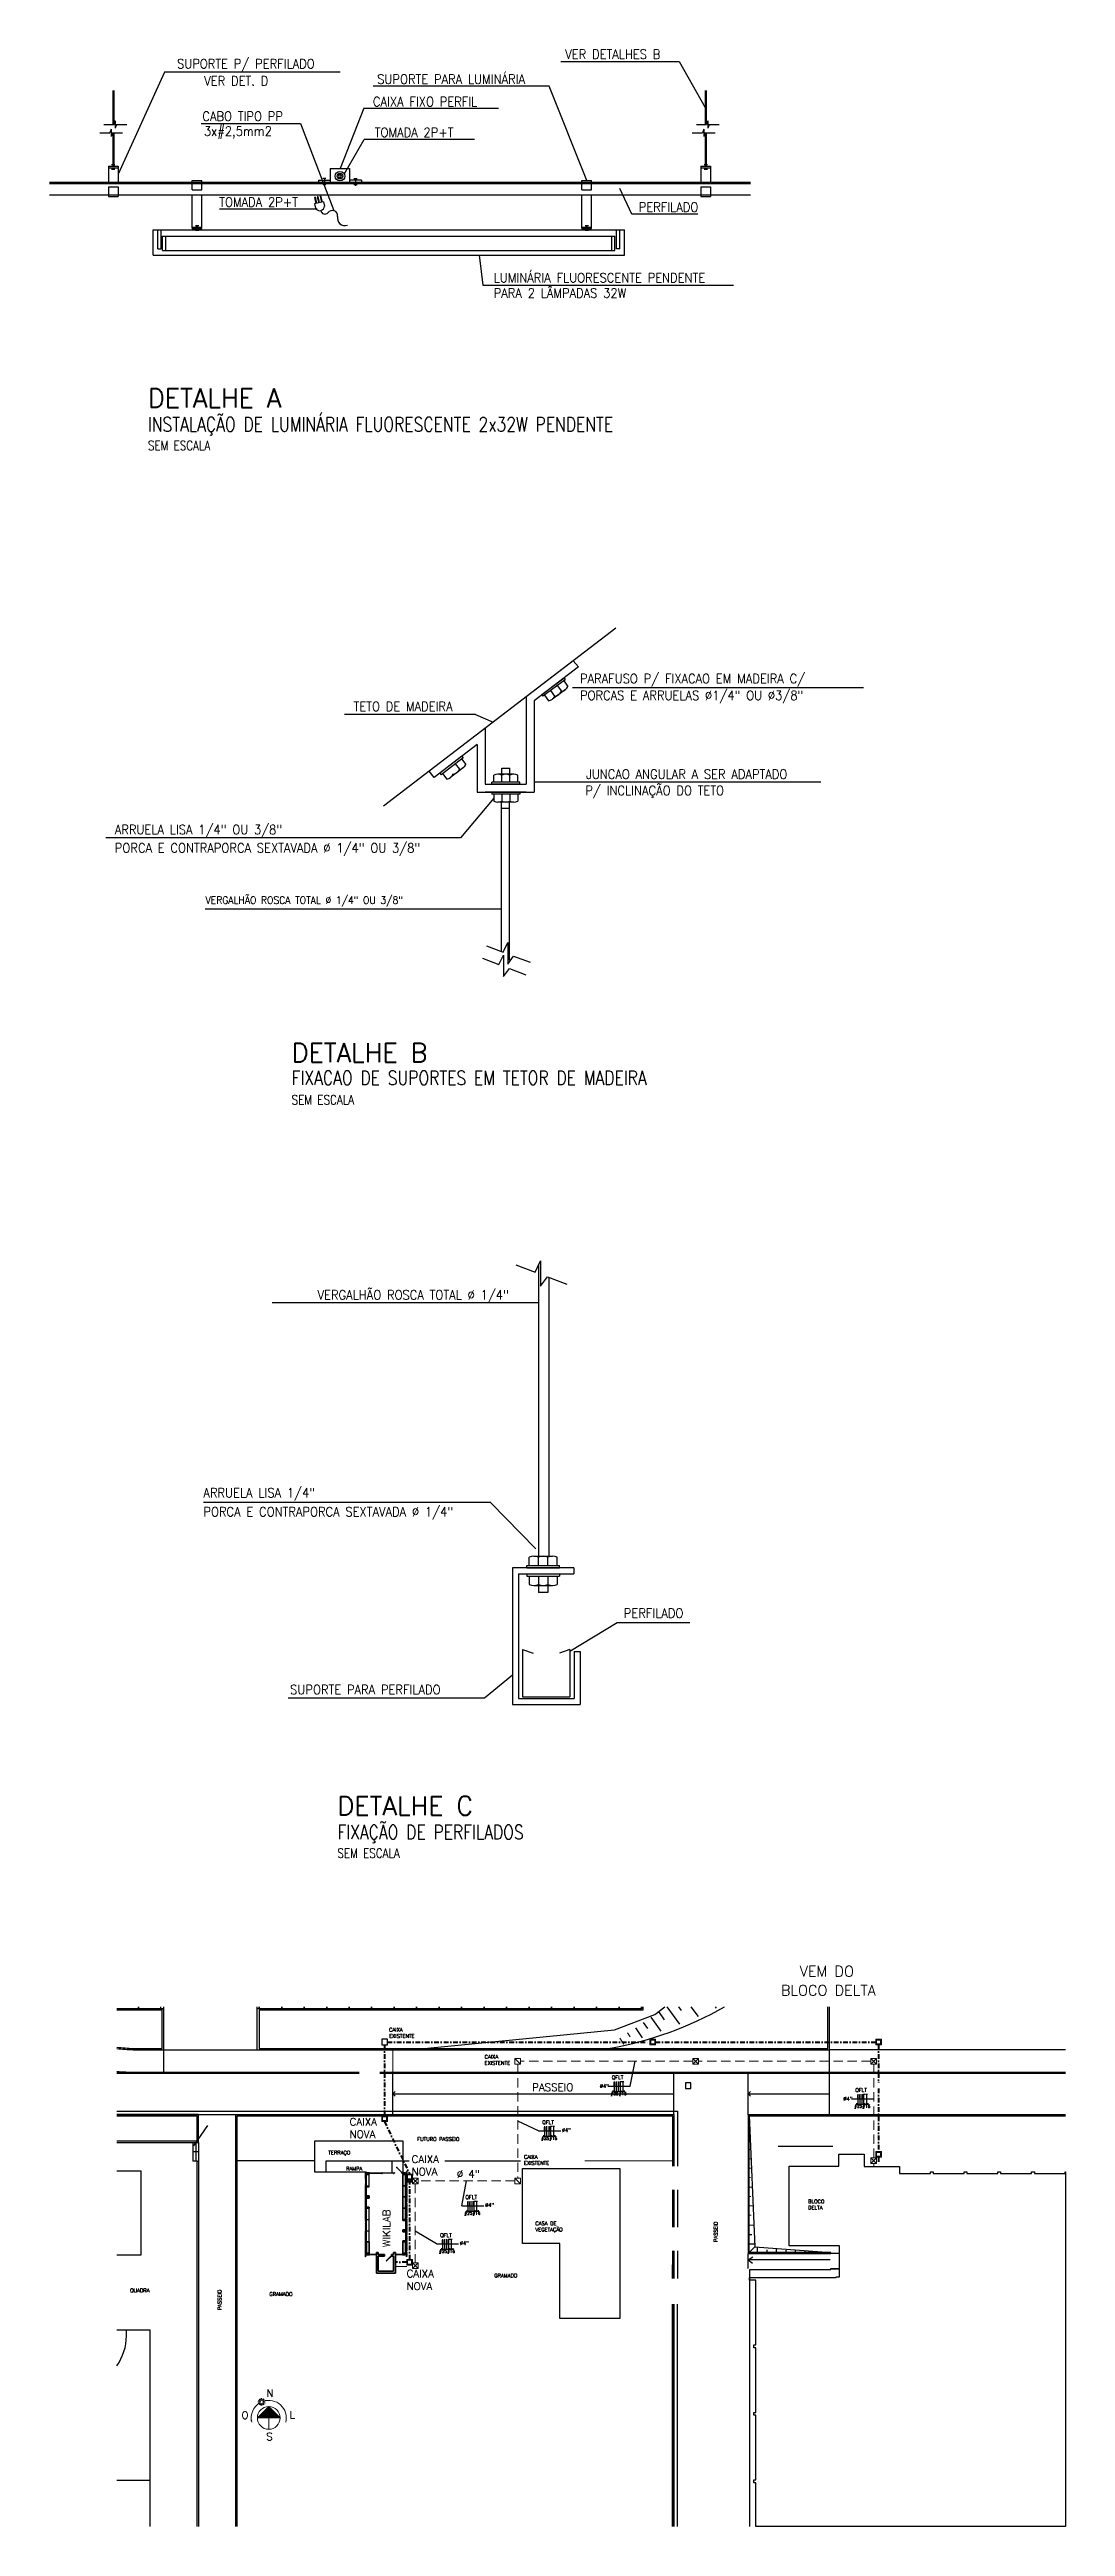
# Model space of a CAD drawing. Header units: millimetres. Extents: x 27525 to 1347740, y 16401 to 59429.
# Drawn here: x 664478 to 675321, y 20924 to 47347 of the extents above; entities that cross this region are included whole.
import ezdxf
from ezdxf.lldxf.tags import DXFTag

# ---------------------------------------------------------------- set-up
doc = ezdxf.new("R2010")
doc.units = ezdxf.units.MM
doc.linetypes.add('DASHDOT', pattern=[1, 0.5, -0.25, 0, -0.25])
doc.linetypes.add('DASHED', pattern=[0.75, 0.5, -0.25])
for name, color, linetype in [('-EPDET', 3, 'Continuous'), ('-EPTEXT', 2, 'Continuous'), ('ARQUITETURA', 8, 'Continuous'), ('ELETRICA', 3, 'Continuous'), ('LINHADECHAMADA', 1, 'Continuous'), ('PERFILADO', 2, 'Continuous'), ('Text_140', 5, 'Continuous')]:
    doc.layers.add(name, color=color, linetype=linetype)
for name, color, linetype, lineweight in [('Anotações', 54, 'Continuous', 5), ('Cortado', 7, 'Continuous', 35), ('Projeções', 144, 'HIDDEN', 5), ('Visto', 144, 'Continuous', 9)]:
    doc.layers.add(name, color=color, linetype=linetype, lineweight=lineweight)
doc.layers.add('Elétrica', color=7, linetype='Continuous', lineweight=18, true_color=0x0000e0)
doc.layers.add('Lógica', color=7, linetype='Continuous', lineweight=40, true_color=0xf2650d)
doc.styles.add('A-175', font='romans.shx', dxfattribs={"height": 0.3375})
doc.styles.add('R140', font='romans.shx', dxfattribs={"width": 0.85, "height": 0.175})
doc.styles.add('ROMAN-SIMPLEX', font='romans')
doc.styles.add('ROMANS', font='romans.shx')
doc.styles.add('SIMPLEX', font='simplex.shx')
doc.styles.get("Standard").update_dxf_attribs({"font": 'romans.shx'})
tags = doc.linetypes.add('HIDDEN', pattern=[0.375, 0.25, -0.125]).pattern_tags.tags
tags[6:7] = [DXFTag(74, 4), DXFTag(75, 0), DXFTag(340, '0'), DXFTag(46, 1.0), DXFTag(50, 0.0), DXFTag(44, 0.0), DXFTag(45, 0.0)]
tags[4:5] = [DXFTag(74, 4), DXFTag(75, 0), DXFTag(340, '0'), DXFTag(46, 1.0), DXFTag(50, 0.0), DXFTag(44, 0.0), DXFTag(45, 0.0)]

msp = doc.modelspace()

# ---------------------------------------------------------------- texts
at = {"layer": '-EPTEXT', "style": 'ROMAN-SIMPLEX'}
for s, height, width, p in [('VER DETALHES B', 100, 0.9, (669982.464, 47247.17)), ('SUPORTE P/ PERFILADO', 100, 0.9, (665839.124, 47145.528)), ('VER DET. D', 100, 0.9, (666129.15, 46963.55)), ('SUPORTE PARA LUMINÁRIA', 100, 0.9, (667975.384, 46981.147)), ('CAIXA FIXO PERFIL', 100, 0.9, (667929.289, 46740.954)), ('CABO TIPO PP', 100, 0.9, (666109.676, 46585.162)), ('3x#2,5mm2', 100, 0.9, (666125.637, 46426.965)), ('TOMADA 2P+T', 100, 0.9, (667948.837, 46413.318)), ('TOMADA 2P+T', 100, 0.9, (666288.709, 45669.846)), ('PERFILADO', 100, 0.9, (670766.589, 45616.286)), ('LUMINÁRIA FLUORESCENTE PENDENTE', 100, 0.9, (669218.316, 44863.313)), ('PARA 2 LÂMPADAS 32W', 100, 0.9, (669218.316, 44699.197)), ('SEM ESCALA', 101.1825, 0.8, (665527.696, 43072.818)), ('PARAFUSO P/ FIXACAO EM MADEIRA C/', 100, 0.9, (670139.105, 40586.474)), ('PORCAS E ARRUELAS %%C1/4" OU %%C3/8"', 100, 0.9, (670139.105, 40407.458)), ('TETO DE MADEIRA', 100, 0.9, (667722.874, 40290.399)), ('JUNCAO ANGULAR A SER ADAPTADO', 100, 0.9, (670204.402, 39566.405)), ('P/ INCLINAÇÃO DO TETO', 100, 0.9, (670195.936, 39392.977)), ('ARRUELA LISA 1/4" OU 3/8"', 100, 0.9, (665174.927, 38975.563)), ('PORCA E CONTRAPORCA SEXTAVADA %%c 1/4" OU 3/8"', 100, 0.9, (665174.927, 38779.996)), ('VERGALHÃO ROSCA TOTAL %%c 1/4" OU 3/8"', 80, 0.9, (666142.59, 38233.717)), ('SEM ESCALA', 101.1825, 0.8, (667062.452, 36093.243)), ('VERGALHÃO ROSCA TOTAL %%c 1/4"', 100, 0.9, (667339.043, 34011.994)), ('ARRUELA LISA 1/4"', 100, 0.9, (666120.204, 31901.742)), ('PORCA E CONTRAPORCA SEXTAVADA %%c 1/4"', 100, 0.9, (666120.204, 31699.271)), ('PERFILADO', 100, 0.9, (670606.832, 30617.207)), ('SUPORTE PARA PERFILADO', 100, 0.9, (667046.487, 29801.492)), ('SEM ESCALA', 101.1825, 0.8, (667550.65, 28055.073))]:
    msp.add_text(s, height=height, dxfattribs=dict(at, width=width)).set_placement(p)
at = {"layer": '-EPTEXT', "color": 3, "style": 'SIMPLEX', "width": 0.8}
for s, p in [('INSTALAÇÃO DE LUMINÁRIA FLUORESCENTE 2x32W PENDENTE', (665527.696, 43273.081)), ('FIXACAO DE SUPORTES EM TETOR DE MADEIRA', (667062.452, 36302.242)), ('FIXAÇÃO DE PERFILADOS ', (667550.65, 28255.336))]:
    msp.add_text(s, height=151.77391, dxfattribs=at).set_placement(p)
at = {"color": 0, "insert": (669629.094, 25569.103), "char_height": 80, "attachment_point": 7}
msp.add_mtext('{PASSEIO}', dxfattribs=at)
at = {"layer": 'Anotações', "color": 3, "char_height": 40, "attachment_point": 7}
for insert in [(668101.969, 26136.032), (669121.29, 25847.829)]:
    msp.add_mtext('{CAIXA \\PEXISTENTE}', dxfattribs=dict(at, insert=insert))
at = {"layer": 'Anotações', "char_height": 80, "attachment_point": 7}
for s, insert in [('{CAIXA \\PNOVA}', (667681.027, 25068.031)), ('{CAIXA \\PNOVA}', (668342.692, 24668.596)), ('{%%C 4"}', (668824.073, 24643.295)), ('{CAIXA \\PNOVA}', (668288.871, 23448.274)), ('{N}', (666792.985, 22306.875)), ('{O}', (666526.699, 22070.349)), ('{L}', (667040.751, 22075.281)), ('{S}', (666791.599, 21842.727))]:
    msp.add_mtext(s, dxfattribs=dict(at, insert=insert))
at = {"layer": 'Anotações', "insert": (668113.887, 23902.237), "char_height": 80, "attachment_point": 7, "rotation": 90}
msp.add_mtext('{WIKILAB}', dxfattribs=at)
at = {"layer": 'ARQUITETURA', "color": 3, "ltscale": 3, "style": 'ROMANS'}
for s, height, p in [('%%C4"', 39.5817, (670350.957, 25601.668)), ('QFLT', 39.5817, (670478.065, 25693.956)), ('#25', 31.6654, (670467.434, 25525.424)), ('#16', 31.6654, (670553.991, 25525.424)), ('%%C4"', 39.5817, (672950.756, 25467.045)), ('#25', 31.6654, (673067.233, 25390.8)), ('QFLT', 39.5817, (673077.864, 25559.333)), ('#16', 31.6654, (673153.79, 25390.8)), ('QFLT', 39.5817, (669736.811, 25216.689)), ('%%C4"', 39.5817, (669946.817, 25131.723)), ('#25', 31.6654, (669726.18, 25048.156)), ('#16', 31.6654, (669812.737, 25048.156)), ('QFLT', 39.5817, (668916.965, 24417.27)), ('%%C4"', 39.5817, (669126.972, 24332.304)), ('QFLT', 39.5817, (668646.939, 24011.384)), ('#25', 31.6654, (668906.334, 24248.737)), ('#16', 31.6654, (668992.891, 24248.737)), ('#25', 31.6654, (668636.308, 23842.852)), ('#16', 31.6654, (668722.865, 23842.852)), ('%%C4"', 39.5817, (668856.945, 23926.419))]:
    msp.add_text(s, height=height, dxfattribs=at).set_placement(p)
at = {"layer": 'ARQUITETURA', "color": 3, "ltscale": 3, "attachment_point": 7, "style": 'ROMANS'}
for s, insert, char_height in [('{TERRAÇO}', (667454.226, 24880.566), 39.5817), ('{FUTURO PASSEIO}', (668403.309, 25036.336), 39.58173), ('{CAIXA \\PEXISTENTE}', (669541.883, 24780.162), 39.5817), ('{RAMPA}', (667643.295, 24720.941), 39.5817), ('{BLOCO\\PDELTA}', (672573.388, 24305.95), 39.5817), ('{CASA DE\\PVEGETAÇÃO}', (669662.921, 24059.821), 39.5817), ('{GRAMADO}', (669224.557, 23580.852), 39.5817), ('{QUADRA}', (665338.593, 23418.414), 39.5817), ('{GRAMADO}', (666825.146, 23382.663), 39.5817)]:
    msp.add_mtext(s, dxfattribs=dict(at, insert=insert, char_height=char_height))
at = {"layer": 'ARQUITETURA', "color": 3, "ltscale": 3, "char_height": 39.5817, "attachment_point": 7, "rotation": 89.9992559, "style": 'ROMANS'}
for insert in [(671607.419, 23958.705), (666313.355, 23231.188)]:
    msp.add_mtext('{PASSEIO}', dxfattribs=dict(at, insert=insert))
at = {"layer": 'ELETRICA', "style": 'R140'}
for s, p in [('BLOCO DELTA ', (672283.39, 26587.684)), ('VEM DO ', (672484.614, 26790.457))]:
    msp.add_text(s, height=112.5, dxfattribs=at).set_placement(p)
at = {"layer": 'Text_140', "style": 'A-175'}
for s, p in [('DETALHE A', (665527.696, 43529.563)), ('DETALHE B', (667062.452, 36546.075)), ('DETALHE C', (667550.65, 28511.818))]:
    msp.add_text(s, height=200, dxfattribs=at).set_placement(p)

# ---------------------------------------------------------------- blocks, each defined once
blk = doc.blocks.new('R')
at = {"layer": 'ARQUITETURA', "color": 4, "lineweight": -2, "ltscale": 1.3}
blk.add_line((573950, 105795), (573950, 106159), dxfattribs=at)
blk = doc.blocks.new('N1')
at = {"layer": 'ARQUITETURA', "color": 4, "lineweight": -2, "ltscale": 1.3}
for q in [(603857, 118520), (603915, 118932)]:
    blk.add_line((603857, 118932), q, dxfattribs=at)

# ---------------------------------------------------------------- hatches: boundary and pattern name
at = {"layer": 'Cortado', "linetype": 'ByBlock'}
h = msp.add_hatch(dxfattribs=at)
h.set_pattern_fill('AR-RROOF', color=256, scale=10, angle=285, style=0)
h.set_pattern_definition([(285, (668749.642, 24379.219), (15.35328, -18.66218), [150, -20, 50, -10]), (285, (668757.914, 24367.666), (10.25862, 13.10155), [30, -3.3, 60, -7.5]), (285, (668759.147, 24376.5895), (19.930293, -48.494055), [80, -14, 40, -10])])
h.paths.add_polyline_path([(667888.706, 23821.18), (667888.706, 23824.18), (667860.345, 23824.18), (667860.345, 23821.18)])
h.paths.add_polyline_path([(667894.527, 23827.18), (667894.527, 23830.18), (667888.945, 23830.18), (667888.945, 23821.18), (667894.527, 23821.18), (667894.527, 23824.18)])
h.paths.add_polyline_path([(667966.561, 23821.18), (667966.561, 23830.18), (667963.374, 23830.18), (667963.374, 23827.18), (667963.374, 23824.18), (667963.374, 23821.18)])

# ---------------------------------------------------------------- linework, layer by layer
at = {"layer": '-EPDET'}
for p, q in [((665152.882, 46909.816), (665152.882, 46546.033)), ((665163.081, 46909.816), (665163.081, 46546.033)), ((671476.391, 46909.816), (671476.391, 46546.033)), ((671486.59, 46909.816), (671486.59, 46546.033)), ((665057.631, 46546.033), (665167.214, 46546.033)), ((665180.122, 46585.045), (665167.214, 46546.033)), ((665180.122, 46585.045), (665180.122, 46507.02)), ((665193.029, 46546.033), (665180.122, 46507.02)), ((665193.029, 46546.033), (665302.612, 46546.033)), ((671381.14, 46546.033), (671490.722, 46546.033)), ((671503.63, 46585.045), (671490.722, 46546.033)), ((671503.63, 46585.045), (671503.63, 46507.02)), ((671516.537, 46546.033), (671503.63, 46507.02)), ((671516.537, 46546.033), (671626.12, 46546.033)), ((665013.66, 46458.108), (665123.243, 46458.108)), ((665136.15, 46497.12), (665123.243, 46458.108)), ((665136.15, 46497.12), (665136.15, 46419.095)), ((665149.058, 46458.108), (665136.15, 46419.095)), ((665149.058, 46458.108), (665258.641, 46458.108)), ((665152.882, 46458.108), (665152.882, 46103.798)), ((665163.081, 46458.108), (665163.081, 46103.798)), ((671337.168, 46458.108), (671446.751, 46458.108)), ((671459.658, 46497.12), (671446.751, 46458.108)), ((671459.658, 46497.12), (671459.658, 46419.095)), ((671472.566, 46458.108), (671459.658, 46419.095)), ((671472.566, 46458.108), (671582.149, 46458.108)), ((671476.391, 46458.108), (671476.391, 46103.798)), ((671486.59, 46458.108), (671486.59, 46103.798)), ((665106.986, 46103.798), (665208.978, 46103.798)), ((665106.986, 46103.798), (665106.986, 45933.811)), ((665106.986, 46086.799), (665208.978, 46086.799)), ((665140.983, 46120.796), (665174.981, 46120.796)), ((665140.983, 46071.014), (665174.981, 46071.014)), ((665152.882, 46086.799), (665152.882, 46071.014)), ((665163.081, 46086.799), (665163.081, 46071.014)), ((665208.978, 46103.798), (665208.978, 45933.811)), ((667474.833, 46076.672), (667680.996, 46076.672)), ((667474.833, 46076.672), (667474.833, 45933.811)), ((667680.996, 46076.672), (667680.996, 45933.811)), ((671430.494, 46103.798), (671430.494, 45933.811)), ((671430.494, 46103.798), (671532.486, 46103.798)), ((671430.494, 46086.799), (671532.486, 46086.799)), ((671464.491, 46120.796), (671498.489, 46120.796)), ((671464.491, 46071.014), (671498.489, 46071.014)), ((671476.391, 46086.799), (671476.391, 46071.014)), ((671486.59, 46086.799), (671486.59, 46071.014)), ((671532.486, 46103.798), (671532.486, 45933.811)), ((664478.035, 45933.811), (671957.453, 45933.811)), ((664478.035, 45797.822), (671957.453, 45797.822)), ((665106.986, 45882.815), (665208.978, 45882.815)), ((665106.986, 45882.815), (665106.986, 45780.823)), ((665106.986, 45780.823), (665208.978, 45780.823)), ((665208.978, 45882.815), (665208.978, 45780.823)), ((666001.996, 45848.818), (666001.996, 45950.81)), ((666001.996, 45950.81), (666103.988, 45950.81)), ((666001.996, 45848.818), (666103.988, 45848.818)), ((666001.996, 45436.843), (666001.996, 45797.822)), ((666103.988, 45848.818), (666103.988, 45950.81)), ((666103.988, 45436.843), (666103.988, 45797.822)), ((667403.809, 45723.289), (667304.471, 45700.175)), ((667311.488, 45771.619), (667305.691, 45770.27)), ((667305.691, 45770.27), (667321.1, 45704.044)), ((667311.488, 45771.619), (667326.897, 45705.393)), ((667341.629, 45778.632), (667335.833, 45777.283)), ((667335.833, 45777.283), (667351.242, 45711.058)), ((667341.629, 45778.632), (667357.038, 45712.406)), ((667347.964, 45953.307), (667474.833, 45953.307)), ((667347.964, 45953.307), (667347.964, 45933.811)), ((667371.771, 45785.645), (667365.974, 45784.296)), ((667365.974, 45784.296), (667381.383, 45718.071)), ((667371.771, 45785.645), (667387.18, 45719.419)), ((667428.397, 45972.882), (667394.4, 45972.882)), ((667428.397, 45908.31), (667394.4, 45908.31)), ((667403.809, 45723.289), (667414.413, 45677.717)), ((667411.399, 45972.882), (667411.399, 45891.853)), ((667807.866, 45953.307), (667680.996, 45953.307)), ((667727.432, 45972.882), (667761.429, 45972.882)), ((667727.432, 45908.31), (667761.429, 45908.31)), ((667744.431, 45972.882), (667744.431, 45891.853)), ((667807.866, 45953.307), (667807.866, 45933.811)), ((670160.57, 45950.81), (670262.562, 45950.81)), ((670160.57, 45848.818), (670160.57, 45950.81)), ((670160.57, 45848.818), (670262.562, 45848.818)), ((670160.57, 45436.843), (670160.57, 45797.822)), ((670262.562, 45848.818), (670262.562, 45950.81)), ((670262.562, 45436.843), (670262.562, 45797.822)), ((671430.494, 45882.815), (671430.494, 45780.823)), ((671430.494, 45882.815), (671532.486, 45882.815)), ((671430.494, 45780.823), (671532.486, 45780.823)), ((671532.486, 45882.815), (671532.486, 45780.823)), ((666001.996, 45453.842), (666103.988, 45453.842)), ((666035.993, 45469.627), (666069.99, 45469.627)), ((666047.892, 45453.842), (666047.892, 45469.627)), ((666058.091, 45453.842), (666058.091, 45469.627)), ((667304.471, 45700.175), (667315.074, 45654.603)), ((670160.57, 45453.842), (670262.562, 45453.842)), ((670194.567, 45469.627), (670228.564, 45469.627)), ((670206.466, 45453.842), (670206.466, 45469.627)), ((670216.665, 45453.842), (670216.665, 45469.627)), ((665582.949, 45423.851), (670614.558, 45423.851)), ((665582.949, 45151.872), (665582.949, 45423.851)), ((665633.945, 45219.867), (665633.945, 45423.851)), ((665633.945, 45219.867), (665667.942, 45219.867)), ((665667.942, 45219.867), (665667.942, 45423.851)), ((665684.941, 45355.856), (670512.565, 45355.856)), ((665684.941, 45202.868), (665684.941, 45355.856)), ((665684.941, 45202.868), (670512.565, 45202.868)), ((665718.938, 45202.868), (665718.938, 45355.856)), ((666001.996, 45436.843), (666103.988, 45436.843)), ((666035.993, 45419.845), (666069.99, 45419.845)), ((670160.57, 45436.843), (670262.562, 45436.843)), ((670194.567, 45419.845), (670228.564, 45419.845)), ((670478.568, 45202.868), (670478.568, 45355.856)), ((670512.565, 45202.868), (670512.565, 45355.856)), ((670529.564, 45219.867), (670529.564, 45423.851)), ((670563.561, 45219.867), (670529.564, 45219.867)), ((670563.561, 45219.867), (670563.561, 45423.851)), ((670614.558, 45151.872), (670614.558, 45423.851)), ((665582.949, 45151.872), (670614.558, 45151.872)), ((670522.606, 41174.454), (668043.524, 39274.801)), ((670122.971, 40761.146), (669651.736, 40400.052)), ((670122.971, 40761.146), (669651.736, 40400.052)), ((670122.971, 40761.146), (670066.563, 40825)), ((669566.741, 40442.001), (669566.741, 39509.902)), ((669970.81, 40640.62), (669730.939, 40464.673)), ((669730.939, 40464.673), (669742.988, 40448.245)), ((669982.86, 40624.192), (669742.988, 40448.245)), ((669760.122, 40460.813), (669804.368, 40400.492)), ((669872.24, 40449.471), (669827.61, 40510.315)), ((669983.324, 40519.125), (669844.672, 40417.397)), ((669872.24, 40449.471), (669871.862, 40449.986)), ((669897.191, 40561.354), (669941.437, 40501.033)), ((669940.774, 40499.742), (669940.396, 40500.257)), ((669965.726, 40611.625), (670009.972, 40551.304)), ((669970.81, 40640.62), (669982.86, 40624.192)), ((669651.736, 40400.052), (669651.736, 39424.907)), ((669822.11, 40405.164), (669822.11, 40405.164)), ((669042.72, 39933.379), (668582.542, 39580.758)), ((669042.72, 39933.379), (668582.542, 39580.758)), ((669042.72, 39933.379), (669042.72, 39424.907)), ((669127.715, 40105.587), (669127.715, 39509.902)), ((668582.542, 39580.758), (668530.846, 39648.223)), ((668879.764, 39808.894), (668644.284, 39627.111)), ((668892.213, 39792.767), (668656.733, 39610.985)), ((668895.257, 39687.743), (668759.144, 39582.642)), ((668808.113, 39727.845), (668853.826, 39668.628)), ((668853.195, 39667.321), (668852.805, 39667.827)), ((668875.393, 39779.783), (668921.106, 39720.566)), ((668879.764, 39808.894), (668892.213, 39792.767)), ((669304.741, 39679.897), (669389.736, 39679.897)), ((669304.741, 39615.285), (669304.741, 39679.897)), ((669389.736, 39615.275), (669389.736, 39679.897)), ((668644.284, 39627.111), (668656.733, 39610.985)), ((668673.553, 39623.969), (668719.267, 39564.753)), ((668785.915, 39615.383), (668785.525, 39615.889)), ((669042.72, 39424.907), (669651.736, 39424.907)), ((669127.715, 39509.902), (669566.741, 39509.902)), ((669495.969, 39530.275), (669198.487, 39530.275)), ((669198.487, 39509.902), (669198.487, 39530.275)), ((669495.969, 39509.902), (669198.487, 39509.902)), ((669495.969, 39424.907), (669198.487, 39424.907)), ((669198.487, 39424.907), (669198.487, 39404.534)), ((669495.969, 39404.534), (669198.487, 39404.534)), ((669219.736, 39530.275), (669219.736, 39605.083)), ((669219.736, 39404.534), (669219.736, 39329.725)), ((669434.201, 39615.27), (669262.233, 39615.291)), ((669304.731, 39530.275), (669304.731, 39605.083)), ((669304.731, 39404.534), (669304.731, 39329.725)), ((669389.726, 39530.275), (669389.726, 39605.083)), ((669389.726, 39404.534), (669389.726, 39329.725)), ((669474.721, 39530.275), (669474.721, 39605.083)), ((669474.721, 39404.534), (669474.721, 39329.725)), ((669495.969, 39509.902), (669495.969, 39530.275)), ((669495.969, 39424.907), (669495.969, 39404.534)), ((669434.201, 39319.539), (669262.233, 39319.518)), ((669303.379, 37724.924), (669303.432, 39319.523)), ((669303.43, 39254.912), (669388.425, 39254.912)), ((669303.432, 39329.076), (669303.432, 39329.715)), ((669388.371, 37634.207), (669388.427, 39319.533)), ((669388.427, 39329.076), (669388.427, 39329.715)), ((669143.083, 37785.571), (669318.417, 37719.234)), ((669318.417, 37719.234), (669368.152, 37820.309)), ((669368.152, 37820.309), (669368.152, 37591.113)), ((669098.48, 37652.621), (669273.814, 37586.285)), ((669273.814, 37586.285), (669323.549, 37687.359)), ((669323.549, 37687.359), (669323.549, 37458.163)), ((669323.549, 37458.163), (669386.818, 37543.401)), ((669368.152, 37591.113), (669431.421, 37676.351)), ((669386.818, 37543.401), (669562.152, 37477.065)), ((669431.421, 37676.351), (669606.755, 37610.015)), ((669454.681, 34382.889), (669660.968, 34304.842)), ((669660.968, 34304.842), (669719.484, 34423.76)), ((669695.753, 34375.533), (669695.753, 31275.665)), ((669719.484, 34423.76), (669719.484, 34154.101)), ((669719.484, 34154.101), (669793.923, 34254.387)), ((669793.923, 34254.387), (670000.21, 34176.34)), ((669806.055, 34249.797), (669806.055, 31275.678)), ((669597.4, 31175.659), (669597.4, 31263.674)), ((669645.072, 31275.659), (669847.4, 31275.683)), ((669697.4, 31175.659), (669697.4, 31263.674)), ((669797.4, 31175.659), (669797.4, 31263.674)), ((669897.4, 31175.659), (669897.4, 31263.674)), ((669572.4, 31151.689), (669572.4, 31175.659)), ((669572.4, 31175.659), (669922.4, 31175.659)), ((669572.4, 31151.689), (669922.4, 31151.689)), ((669572.4, 31086.152), (669922.4, 31086.152)), ((669572.4, 31086.152), (669572.4, 31062.183)), ((669572.4, 31062.183), (669922.4, 31062.183)), ((669597.4, 31062.183), (669597.4, 30974.167)), ((669645.072, 30962.183), (669847.4, 30962.158)), ((669697.388, 30962.176), (669697.388, 30886.146)), ((669697.4, 31062.183), (669697.4, 30974.167)), ((669797.388, 30962.164), (669797.388, 30886.146)), ((669797.4, 31062.183), (669797.4, 30974.167)), ((669897.4, 31062.183), (669897.4, 30974.167)), ((669922.4, 31151.689), (669922.4, 31175.659)), ((669922.4, 31086.152), (669922.4, 31062.183)), ((669797.388, 30886.146), (669697.388, 30886.146)), ((669527.532, 30278.687), (669527.532, 29774.052)), ((669527.532, 30278.687), (669638.509, 30239.971)), ((670032.167, 30278.687), (669921.189, 30239.971)), ((670032.167, 30278.687), (670032.167, 29774.052)), ((669527.532, 29774.052), (670032.167, 29774.052))]:
    msp.add_line(p, q, dxfattribs=at)
at = {"layer": '-EPDET', "linetype": 'HIDDEN', "ltscale": 20}
msp.add_line((664478.035, 45916.812), (671957.453, 45916.812), dxfattribs=at)
at = {"layer": '-EPDET', "color": 2}
for p, q in [((669566.741, 39424.907), (669127.715, 39424.907)), ((670072.995, 31151.689), (669417.626, 31151.689)), ((669417.626, 31151.689), (669417.626, 29690.78)), ((669483.163, 31086.152), (669483.163, 29756.317)), ((669483.163, 31086.152), (669873.388, 31086.152)), ((669485.475, 31086.152), (670075.432, 31086.152)), ((670075.432, 31151.689), (670075.432, 31086.152)), ((670076.536, 30256.208), (670076.536, 29756.317)), ((670076.536, 30256.208), (670142.073, 30256.208)), ((670142.073, 30256.208), (670142.073, 29690.78)), ((669417.626, 29690.78), (670142.073, 29690.78)), ((669483.163, 29756.317), (670076.536, 29756.317))]:
    msp.add_line(p, q, dxfattribs=at)
at = {"layer": '-EPDET'}
for radius in [50.996, 29.521]:
    msp.add_circle((667577.915, 45996.236), radius, dxfattribs=at)
for centre, radius, start, end in [((667577.915, 45996.236), 14.76, 0, 180), ((667577.915, 45996.236), 14.76, 180, 0), ((667361.359, 45680.705), 53.138, 209.4199526, 356.7761474), ((667418.118, 45637.013), 45.438, 190.2213562, 314.0435478), ((667497.71, 45575.57), 55.971, 351.6622595, 149.0542257), ((667637.985, 45548.871), 86.905, 167.6536694, 223.7834681), ((667629.565, 45556.225), 86.633, 231.1678821, 288.3139666), ((669789.33, 40492.846), 93.571, 279.2483876, 333.2721355), ((669857.864, 40543.117), 93.571, 279.2483876, 333.2721355), ((669926.399, 40593.387), 93.571, 279.2483876, 333.2721355), ((668769.246, 39708.648), 93.571, 280.6550569, 334.6788048), ((668836.526, 39760.586), 93.571, 280.6550569, 334.6788048), ((668701.966, 39656.71), 93.571, 280.6550569, 334.6788048), ((669262.233, 39521.72), 93.571, 62.988126, 117.011874), ((669347.228, 39521.72), 93.571, 62.988126, 117.011874), ((669432.223, 39521.72), 93.571, 62.988126, 117.011874), ((669262.233, 39413.089), 93.571, 242.988126, 297.011874), ((669347.228, 39413.089), 93.571, 242.988126, 297.011874), ((669432.223, 39413.089), 93.571, 242.988126, 297.011874), ((669647.4, 31165.594), 110.09, 62.988126, 117.011874), ((669747.4, 31165.594), 110.09, 62.988126, 117.011874), ((669847.4, 31165.594), 110.09, 62.988126, 117.011874), ((669647.4, 31072.248), 110.09, 242.988126, 297.011874), ((669747.4, 31072.248), 110.09, 242.988126, 297.011874), ((669847.4, 31072.248), 110.09, 242.988126, 297.011874)]:
    msp.add_arc(centre, radius, start, end, dxfattribs=at)
at = {"color": 0}
for p, q in [((670066.563, 40825), (668043.524, 39274.801)), ((665196.14, 26446.604), (665696.012, 26446.604)), ((665666.073, 26446.604), (665666.073, 26465.747)), ((665696.012, 26465.747), (665696.012, 26009.722)), ((666695.347, 26009.722), (666695.671, 26465.747)), ((670796.013, 26446.604), (666695.657, 26446.604)), ((670811.013, 26431.604), (666716.013, 26431.604)), ((666716.013, 26431.604), (666716.014, 26023.722)), ((670796.013, 26465.747), (670796.013, 26446.604)), ((670811.013, 26465.747), (670811.013, 26431.604)), ((672785.071, 26023.722), (672785.071, 26465.747)), ((672799.071, 26465.747), (672799.071, 26009.873)), ((668511.986, 26025.826), (670509.152, 26221.135)), ((665696.001, 26009.573), (665696.001, 25759.848)), ((665696.012, 26009.722), (666695.347, 26009.722)), ((666695.347, 26009.722), (668493.835, 26009.722)), ((666716.014, 26023.722), (668493.84, 26023.722)), ((668493.761, 26009.881), (672799.071, 26009.873)), ((671142.715, 26023.722), (672785.071, 26023.722)), ((672799.071, 26009.873), (672799.071, 25318.606)), ((675320.779, 26009.817), (672799.071, 26009.873)), ((665196.14, 25759.847), (665391.155, 25759.847)), ((665391.221, 25759.847), (667783.976, 25759.848)), ((668004.895, 25759.848), (675320.779, 25759.848)), ((668143.478, 25318.494), (668143.475, 25759.848)), ((671142.49, 25318.494), (671142.49, 25759.848)), ((671934.472, 25314.895), (671934.472, 25759.559)), ((668143.476, 25539.171), (668168.327, 25564.933)), ((668143.476, 25539.171), (671142.49, 25539.189)), ((668143.476, 25539.171), (668168.327, 25513.409)), ((671934.472, 25539.194), (671959.322, 25564.955)), ((671934.472, 25539.194), (672799.079, 25539.199)), ((671934.472, 25539.194), (671959.322, 25513.432)), ((666067.823, 25318.516), (665196.14, 25318.516)), ((666017.879, 24985.893), (666168.941, 25200.405)), ((666053.819, 25033.465), (666053.823, 25304.517)), ((666067.819, 25033.465), (666067.823, 25318.516)), ((666067.823, 25318.516), (666467.818, 25318.511)), ((666467.819, 20924.041), (666467.818, 25318.511)), ((666481.84, 20924.041), (666481.89, 25304.512)), ((675320.779, 25314.895), (671934.472, 25314.895)), ((671944.555, 25254.754), (671946.789, 25254.754)), ((671944.555, 25154.263), (671951.099, 25154.263)), ((666007.819, 25019.465), (666007.819, 24819.465)), ((666067.819, 24919.465), (666007.819, 24919.465)), ((666037.819, 25019.465), (666037.819, 24819.465)), ((666067.819, 25019.465), (666067.819, 24819.465)), ((666053.819, 24819.465), (666007.819, 24819.465)), ((667309.327, 24824.308), (666481.822, 24824.303)), ((667848.327, 24626.868), (667848.769, 24625.157)), ((667848.769, 24618.899), (667848.327, 24617.188)), ((667848.327, 24617.188), (667848.769, 24615.477)), ((667848.769, 24609.219), (667848.327, 24607.508)), ((667848.327, 24607.508), (667848.769, 24605.797)), ((667848.769, 24599.539), (667848.327, 24597.828)), ((667848.327, 24597.828), (667848.769, 24596.117)), ((667848.769, 24589.859), (667848.327, 24588.148)), ((667848.327, 24588.148), (667848.769, 24586.437)), ((667848.769, 24580.179), (667848.327, 24578.468)), ((667848.327, 24578.468), (667848.769, 24576.757)), ((667848.769, 24625.157), (667849.836, 24624.448)), ((667849.836, 24619.608), (667848.769, 24618.899)), ((667848.769, 24615.477), (667849.836, 24614.768)), ((667849.836, 24609.928), (667848.769, 24609.219)), ((667848.769, 24605.797), (667849.836, 24605.088)), ((667849.836, 24600.248), (667848.769, 24599.539)), ((667848.769, 24596.117), (667849.836, 24595.408)), ((667850.903, 24591.277), (667848.769, 24589.859)), ((667848.769, 24586.437), (667850.903, 24585.019)), ((667849.836, 24580.888), (667848.769, 24580.179)), ((667848.769, 24576.757), (667849.836, 24576.048)), ((667849.836, 24624.448), (667850.903, 24623.739)), ((667850.903, 24620.317), (667849.836, 24619.608)), ((667849.836, 24614.768), (667850.903, 24614.059)), ((667850.903, 24610.637), (667849.836, 24609.928)), ((667849.836, 24605.088), (667850.903, 24604.379)), ((667850.903, 24600.957), (667849.836, 24600.248)), ((667849.836, 24595.408), (667850.903, 24594.699)), ((667850.903, 24581.597), (667849.836, 24580.888)), ((667849.836, 24576.048), (667850.903, 24575.339)), ((667850.903, 24623.739), (667851.345, 24622.028)), ((667851.345, 24622.028), (667850.903, 24620.317)), ((667850.903, 24614.059), (667851.345, 24612.348)), ((667851.345, 24612.348), (667850.903, 24610.637)), ((667850.903, 24604.379), (667851.345, 24602.668)), ((667851.345, 24602.668), (667850.903, 24600.957)), ((667850.903, 24594.699), (667851.345, 24592.988)), ((667851.345, 24592.988), (667850.903, 24591.277)), ((667850.903, 24585.019), (667851.345, 24583.308)), ((667851.345, 24583.308), (667850.903, 24581.597)), ((667850.903, 24575.339), (667851.345, 24573.628)), ((667851.345, 24573.628), (667850.903, 24571.917)), ((667860.345, 24559.217), (667860.345, 24679.217)), ((667888.945, 24559.217), (667888.945, 24679.217)), ((668147.713, 24692.728), (668030.52, 24692.728)), ((668147.713, 24692.374), (668030.52, 24692.374)), ((668130.174, 24824.308), (668130.174, 24697.228)), ((668147.713, 24694.228), (668148.804, 24694.228)), ((668147.713, 24694.228), (668147.713, 24692.728)), ((668147.713, 24692.374), (668147.713, 24692.728)), ((668147.713, 24692.374), (668147.713, 24691.228)), ((668147.713, 24691.228), (668148.804, 24691.228)), ((668148.804, 24697.228), (668154.385, 24697.228)), ((668148.804, 24697.228), (668148.804, 24694.228)), ((668148.804, 24694.228), (668148.804, 24691.228)), ((668148.804, 24691.228), (668148.804, 24688.228)), ((668148.804, 24688.228), (668154.385, 24688.228)), ((667848.769, 24570.499), (667848.327, 24568.788)), ((667848.327, 24568.788), (667848.769, 24567.077)), ((667848.769, 24560.819), (667848.327, 24559.108)), ((667848.327, 24559.108), (667848.769, 24557.397)), ((667849.836, 24571.208), (667848.769, 24570.499)), ((667848.769, 24567.077), (667850.903, 24565.659)), ((667849.836, 24561.528), (667848.769, 24560.819)), ((667850.903, 24571.917), (667849.836, 24571.208)), ((667850.903, 24562.237), (667849.836, 24561.528)), ((667850.903, 24565.659), (667851.345, 24563.948)), ((667851.345, 24563.948), (667850.903, 24562.237)), ((667854.345, 24558.568), (667854.345, 24561.568)), ((667854.345, 24561.568), (667860.345, 24561.568)), ((667860.345, 24558.568), (667854.345, 24558.568)), ((667860.345, 24561.568), (667860.345, 24558.568)), ((667860.345, 24559.217), (667888.945, 24559.217)), ((667860.345, 24559.217), (667888.945, 24559.217)), ((667860.345, 24547.517), (667860.345, 24559.217)), ((667860.345, 24199.217), (667860.345, 24319.217)), ((667888.945, 24547.517), (667888.945, 24559.217)), ((667888.945, 24199.217), (667888.945, 24319.217)), ((667848.327, 24200.949), (667848.769, 24199.237)), ((667848.769, 24192.98), (667848.327, 24191.269)), ((667848.327, 24191.269), (667848.769, 24189.557)), ((667848.769, 24183.3), (667848.327, 24181.589)), ((667848.327, 24181.589), (667848.769, 24179.877)), ((667848.769, 24173.62), (667848.327, 24171.909)), ((667848.327, 24171.909), (667848.769, 24170.197)), ((667848.769, 24163.94), (667848.327, 24162.229)), ((667848.327, 24162.229), (667848.769, 24160.517)), ((667848.769, 24154.26), (667848.327, 24152.549)), ((667848.327, 24152.549), (667848.769, 24150.837)), ((667848.769, 24144.58), (667848.327, 24142.869)), ((667848.327, 24142.869), (667848.769, 24141.157)), ((667848.769, 24134.9), (667848.327, 24133.189)), ((667848.327, 24133.189), (667848.769, 24131.477)), ((667848.769, 24125.22), (667848.327, 24123.509)), ((667848.327, 24123.509), (667848.769, 24121.798)), ((667848.769, 24115.54), (667848.327, 24113.829)), ((667848.327, 24113.829), (667848.769, 24112.118)), ((667848.769, 24105.86), (667848.327, 24104.149)), ((667848.327, 24104.149), (667848.769, 24102.438)), ((667848.769, 24096.18), (667848.327, 24094.469)), ((667848.327, 24094.469), (667848.769, 24092.758)), ((667848.769, 24086.5), (667848.327, 24084.789)), ((667848.327, 24084.789), (667848.769, 24083.078)), ((667848.769, 24076.82), (667848.327, 24075.109)), ((667848.327, 24075.109), (667848.769, 24073.398)), ((667848.769, 24199.237), (667849.836, 24198.529)), ((667849.836, 24193.689), (667848.769, 24192.98)), ((667848.769, 24189.557), (667849.836, 24188.849)), ((667849.836, 24184.009), (667848.769, 24183.3)), ((667848.769, 24179.877), (667849.836, 24179.169)), ((667849.836, 24174.329), (667848.769, 24173.62)), ((667848.769, 24170.197), (667849.836, 24169.489)), ((667849.836, 24164.649), (667848.769, 24163.94)), ((667848.769, 24160.517), (667849.836, 24159.809)), ((667849.836, 24154.969), (667848.769, 24154.26)), ((667848.769, 24150.837), (667849.836, 24150.129)), ((667849.836, 24145.289), (667848.769, 24144.58)), ((667848.769, 24141.157), (667850.903, 24139.74)), ((667850.903, 24136.317), (667848.769, 24134.9)), ((667848.769, 24131.477), (667850.903, 24130.06)), ((667849.836, 24125.929), (667848.769, 24125.22)), ((667848.769, 24121.798), (667849.836, 24121.089)), ((667849.836, 24116.249), (667848.769, 24115.54)), ((667848.769, 24112.118), (667849.836, 24111.409)), ((667850.903, 24107.278), (667848.769, 24105.86)), ((667848.769, 24102.438), (667850.903, 24101.02)), ((667850.903, 24097.598), (667848.769, 24096.18)), ((667848.769, 24092.758), (667850.903, 24091.34)), ((667850.903, 24087.918), (667848.769, 24086.5)), ((667848.769, 24083.078), (667850.903, 24081.66)), ((667850.903, 24078.238), (667848.769, 24076.82)), ((667849.836, 24198.529), (667850.903, 24197.82)), ((667850.903, 24194.397), (667849.836, 24193.689)), ((667849.836, 24188.849), (667850.903, 24188.14)), ((667850.903, 24184.717), (667849.836, 24184.009)), ((667849.836, 24179.169), (667850.903, 24178.46)), ((667850.903, 24175.037), (667849.836, 24174.329)), ((667849.836, 24169.489), (667850.903, 24168.78)), ((667850.903, 24165.357), (667849.836, 24164.649)), ((667849.836, 24159.809), (667850.903, 24159.1)), ((667850.903, 24155.677), (667849.836, 24154.969)), ((667849.836, 24150.129), (667850.903, 24149.42)), ((667850.903, 24145.997), (667849.836, 24145.289)), ((667850.903, 24126.637), (667849.836, 24125.929)), ((667849.836, 24121.089), (667850.903, 24120.38)), ((667850.903, 24116.958), (667849.836, 24116.249)), ((667849.836, 24111.409), (667850.903, 24110.7)), ((667850.903, 24197.82), (667851.345, 24196.109)), ((667851.345, 24196.109), (667850.903, 24194.397)), ((667850.903, 24188.14), (667851.345, 24186.429)), ((667851.345, 24186.429), (667850.903, 24184.717)), ((667850.903, 24178.46), (667851.345, 24176.749)), ((667851.345, 24176.749), (667850.903, 24175.037)), ((667850.903, 24168.78), (667851.345, 24167.069)), ((667851.345, 24167.069), (667850.903, 24165.357)), ((667850.903, 24159.1), (667851.345, 24157.389)), ((667851.345, 24157.389), (667850.903, 24155.677)), ((667850.903, 24149.42), (667851.345, 24147.709)), ((667851.345, 24147.709), (667850.903, 24145.997)), ((667850.903, 24139.74), (667851.345, 24138.029)), ((667851.345, 24138.029), (667850.903, 24136.317)), ((667850.903, 24130.06), (667851.345, 24128.349)), ((667851.345, 24128.349), (667850.903, 24126.637)), ((667850.903, 24120.38), (667851.345, 24118.669)), ((667851.345, 24118.669), (667850.903, 24116.958)), ((667850.903, 24110.7), (667851.345, 24108.989)), ((667851.345, 24108.989), (667850.903, 24107.278)), ((667850.903, 24101.02), (667851.345, 24099.309)), ((667851.345, 24099.309), (667850.903, 24097.598)), ((667850.903, 24091.34), (667851.345, 24089.629)), ((667851.345, 24089.629), (667850.903, 24087.918)), ((667850.903, 24081.66), (667851.345, 24079.949)), ((667851.345, 24079.949), (667850.903, 24078.238)), ((667854.345, 24198.568), (667854.345, 24201.568)), ((667860.345, 24198.568), (667854.345, 24198.568)), ((667854.345, 24078.568), (667854.345, 24081.568)), ((667854.345, 24081.568), (667860.345, 24081.568)), ((667860.345, 24078.568), (667854.345, 24078.568)), ((667860.345, 24201.568), (667860.345, 24198.568)), ((667860.345, 24199.217), (667888.945, 24199.217)), ((667860.345, 24079.217), (667860.345, 24199.217)), ((667860.345, 24199.217), (667888.945, 24199.217)), ((667860.345, 24081.568), (667860.345, 24078.568)), ((667860.345, 24079.217), (667888.945, 24079.217)), ((667860.345, 24079.217), (667888.945, 24079.217)), ((667860.345, 23959.217), (667860.345, 24079.217)), ((667888.945, 24079.217), (667888.945, 24199.217)), ((667888.945, 23959.217), (667888.945, 24079.217)), ((671934.472, 23674.719), (671934.472, 23835.823)), ((671934.472, 23767.889), (671982.383, 23800.342)), ((671944.555, 24038.755), (671971.746, 24038.755)), ((671944.555, 23938.264), (672002.675, 23938.264)), ((672004.555, 23907.773), (671944.555, 23847.773)), ((672035.046, 23847.773), (672035.046, 23905.894)), ((672135.537, 23847.773), (672135.537, 23874.965)), ((672236.028, 23847.773), (672236.028, 23890.687)), ((672340.162, 23847.773), (672340.162, 23870.577)), ((672440.653, 23847.773), (672440.653, 23875.582)), ((672541.144, 23847.773), (672541.144, 23857.969)), ((672641.635, 23847.773), (672641.635, 23860.747)), ((672742.127, 23847.773), (672742.127, 23853.329)), ((672808.063, 23767.889), (671934.472, 23767.889)), ((671934.474, 23767.89), (671979.239, 23733.279)), ((665298.819, 22957.601), (665298.819, 23019.465)), ((665196.14, 21419.465), (665553.819, 21419.465))]:
    msp.add_line(p, q, dxfattribs=at)
for points in [[(665196.14, 26446.604), (665426.073, 26446.604), (665426.073, 26465.747)], [(665696.012, 26465.747), (665696.012, 26446.604), (665196.14, 26446.604)], [(665426.073, 26465.747), (665426.073, 26446.604), (665666.073, 26446.604), (665666.073, 26465.747)], [(666716.013, 26465.747), (666716.013, 26446.604), (666956.013, 26446.604), (666956.013, 26465.747)], [(670796.013, 26465.747), (670796.013, 26446.604), (666716.013, 26446.604), (666716.013, 26465.747)], [(666956.013, 26465.747), (666956.013, 26446.604), (667196.013, 26446.604), (667196.013, 26465.747)], [(667196.013, 26465.747), (667196.013, 26446.604), (667436.013, 26446.604), (667436.013, 26465.747)], [(667436.013, 26465.747), (667436.013, 26446.604), (667676.013, 26446.604), (667676.013, 26465.747)], [(667676.013, 26465.747), (667676.013, 26446.604), (667916.013, 26446.604), (667916.013, 26465.747)], [(667916.013, 26465.747), (667916.013, 26446.604), (668156.013, 26446.604), (668156.013, 26465.747)], [(668156.013, 26465.747), (668156.013, 26446.604), (668396.013, 26446.604), (668396.013, 26465.747)], [(668396.013, 26465.747), (668396.013, 26446.604), (668636.013, 26446.604), (668636.013, 26465.747)], [(668636.013, 26465.747), (668636.013, 26446.604), (668876.013, 26446.604), (668876.013, 26465.747)], [(668876.013, 26465.747), (668876.013, 26446.604), (669116.013, 26446.604), (669116.013, 26465.747)], [(669116.013, 26465.747), (669116.013, 26446.604), (669356.013, 26446.604), (669356.013, 26465.747)], [(669356.013, 26465.747), (669356.013, 26446.604), (669596.013, 26446.604), (669596.013, 26465.747)], [(669596.013, 26465.747), (669596.013, 26446.604), (669836.013, 26446.604), (669836.013, 26465.747)], [(669836.013, 26465.747), (669836.013, 26446.604), (670076.013, 26446.604), (670076.013, 26465.747)], [(670076.013, 26465.747), (670076.013, 26446.604), (670316.013, 26446.604), (670316.013, 26465.747)], [(670316.013, 26465.747), (670316.013, 26446.604), (670556.013, 26446.604), (670556.013, 26465.747)], [(670509.125, 26223.007), (670938.547, 26385.359), (671044.279, 26465.747)], [(670556.013, 26465.747), (670556.013, 26446.604), (670796.013, 26446.604), (670796.013, 26465.747)], [(668493.835, 26009.886), (668493.84, 26023.881), (671142.715, 26024.979), (671142.715, 26009.875), (668493.835, 26009.886)], [(671263.745, 25656.598), (671263.745, 25596.598), (671323.745, 25596.598), (671323.745, 25656.598), (671263.745, 25656.598)], [(665196.14, 25354.527), (671179.045, 25354.459), (671178.831, 24767.793)], [(665196.14, 25318.527), (666067.823, 25318.516)], [(665196.14, 25304.527), (666053.823, 25304.517)], [(666467.818, 25318.511), (666481.819, 25318.51)], [(666481.819, 25318.51), (668293.717, 25318.487)], [(666481.819, 25304.512), (671129.026, 25304.46), (671128.831, 24767.793)], [(666481.823, 20924.041), (666481.819, 25304.512)], [(668295.349, 25318.494), (671142.49, 25318.494), (671142.338, 24767.793)], [(671128.831, 24767.793), (671129.026, 25304.494), (668295.349, 25304.494)], [(671934.472, 25314.895), (671934.472, 23835.823), (672817.305, 23835.823), (672817.305, 23845.823), (671944.472, 23845.823), (671944.472, 25304.895), (675320.779, 25304.895)], [(671944.555, 25306.845), (672004.555, 23907.773), (672817.388, 23847.773)], [(666067.819, 25019.465), (666067.819, 25033.465), (665196.14, 25033.465)], [(665196.14, 25019.465), (666067.819, 25019.465)], [(665196.14, 24719.465), (665453.819, 24719.465), (665453.819, 23819.465), (665196.14, 23819.465)], [(666053.819, 20924.041), (666053.819, 24819.465), (666067.819, 24819.465), (666067.819, 20924.041)], [(667429.327, 24704.308), (667429.327, 24824.308), (668250.174, 24824.308)], [(668250.174, 24824.308), (668315.786, 24824.279)], [(668697.289, 24824.159), (669504.123, 24823.847)], [(671128.594, 24115.684), (671128.745, 24514.211)], [(671128.745, 24514.211), (671128.594, 24115.684)], [(671142.272, 24514.211), (671142.157, 24115.684)], [(671178.745, 24514.211), (671178.594, 24115.684)], [(671128.385, 23570.729), (671128.514, 23863.601)], [(671128.514, 23863.601), (671128.385, 23570.729)], [(671142.097, 23863.601), (671141.998, 23570.729)], [(671178.514, 23863.601), (671178.385, 23570.729)], [(672817.305, 23660.719), (671948.472, 23660.719), (671948.486, 20924.041)], [(671127.431, 20924.041), (671128.306, 23296.065)], [(671128.306, 23296.065), (671127.431, 20924.041)], [(671141.938, 23296.065), (671141.273, 20924.041)], [(671178.306, 23296.065), (671177.431, 20924.041)], [(665553.819, 20924.041), (665553.819, 23019.465), (665196.14, 23019.465)]]:
    msp.add_lwpolyline(points, dxfattribs=at)
for points in [[(665196.14, 26037.484, 0.022919877), (665372.39, 26023.714), (665681.012, 26023.714), (665681.073, 26431.604), (665196.14, 26431.604)], [(665196.14, 26023.377, 0.022695658), (665371.94, 26009.722), (665696.007, 26009.722)], [(665196.14, 25778.925, 0.023257383), (665391.185, 25769.847), (667783.976, 25769.848)]]:
    msp.add_lwpolyline(points, format="xyb", dxfattribs=at)
at = {"color": 0, "flags": 128}
for points in [[(671064.832, 26465.747), (671202.072, 26281.858)], [(671189.611, 26465.747), (671218.108, 26427.564)], [(671321.021, 26465.747), (671402.373, 26363.692)], [(671582.949, 26465.747), (671594.384, 26451.823)], [(670730.933, 26244.608), (670804.142, 26136.622)], [(670813.335, 26301.258), (670858.957, 26236.354)], [(670895.146, 26358.764), (671001.948, 26206.823)], [(670976.273, 26417.228), (671039.266, 26330.321)]]:
    msp.add_lwpolyline(points, dxfattribs=at)
at = {"color": 3}
msp.add_lwpolyline([(668024.029, 26121.835), (668024.029, 26061.835), (668084.029, 26061.835), (668084.029, 26121.835), (668024.029, 26121.835)], dxfattribs=at)
at = {"color": 0}
for points in [[(667429.327, 24704.308), (667309.327, 24704.308), (667309.327, 25037.015), (667787.656, 25037.015), (668250.174, 25037.015), (668250.174, 24697.228), (668278.939, 24697.228), (668278.939, 23821.18), (668169.561, 23821.18), (668169.561, 23626.726), (667966.561, 23626.729), (667966.561, 23686.729), (667966.561, 23686.729), (667966.561, 23821.18), (667860.345, 23821.18), (667859.333, 24704.308)], [(675320.779, 24705.673), (675320.779, 20924.041), (672014.988, 20924.041), (672014.988, 21390.673), (671994.488, 21390.673), (671994.488, 21420.673), (672014.988, 21420.673), (672014.988, 22110.673), (671994.488, 22110.673), (671994.488, 22140.673), (672014.988, 22140.673), (672014.988, 22830.673), (671994.488, 22830.673), (671994.488, 22860.673), (672014.988, 22860.673), (672014.988, 23550.673), (671949.754, 23550.673), (671949.754, 23580.673), (672871.671, 23580.673), (672871.988, 23588.173), (672907.305, 23588.173), (672907.305, 23669.173), (672817.305, 23669.173), (672817.305, 23674.719), (672907.305, 23674.719), (672907.305, 23835.823), (672817.305, 23835.823), (672817.305, 23840.823), (672907.305, 23841.368), (672907.305, 23919.368), (672372.671, 23919.368), (672372.671, 24766.368), (672901.671, 24766.368), (672901.671, 24895.864), (673173.671, 24895.864), (673173.671, 24765.368), (673548.671, 24765.672), (673548.671, 24690.673), (673878.671, 24690.673), (673878.671, 24705.974), (673908.671, 24705.672), (673908.671, 24690.673), (674238.671, 24690.673), (674238.671, 24705.672), (674268.671, 24705.672), (674268.671, 24690.673), (674598.671, 24690.673), (674598.671, 24705.673), (674628.671, 24705.673), (674628.671, 24690.673), (674958.671, 24690.673), (674958.671, 24705.671), (674988.671, 24705.671), (674988.671, 24690.671), (675318.671, 24690.671), (675318.671, 24705.673)], [(669925.676, 23941.144), (669525.676, 23941.144), (669525.676, 24741.144), (669925.676, 24741.144), (670565.676, 24741.144), (670565.676, 23141.144), (669925.676, 23141.144)]]:
    msp.add_lwpolyline(points, close=True, dxfattribs=at)
for centre, radius, start, end in [((669753.866, 29889.562), 3929.387, 280.39741, 299.3857628), ((665391.185, 27869.847), 2110, 264.6960932, 270.0000025), ((664748.819, 22957.601), 550, 324.4205582, 0)]:
    msp.add_arc(centre, radius, start, end, dxfattribs=at)
at = {"layer": 'ARQUITETURA', "color": 4, "lineweight": -2, "ltscale": 1.3}
for p, q in [((670503.418, 25671.697), (670503.418, 25571.774)), ((670524.93, 25671.079), (670524.93, 25571.155)), ((670546.442, 25671.079), (670546.442, 25571.155)), ((670596.992, 25671.162), (670596.992, 25571.238)), ((673103.218, 25537.074), (673103.218, 25437.15)), ((673124.729, 25536.456), (673124.729, 25436.532)), ((673146.241, 25536.456), (673146.241, 25436.532)), ((673196.792, 25536.538), (673196.792, 25436.614)), ((669762.164, 25194.43), (669762.164, 25094.506)), ((669783.676, 25193.811), (669783.676, 25093.887)), ((669805.188, 25193.811), (669805.188, 25093.887)), ((669855.738, 25193.894), (669855.738, 25093.97)), ((672799.343, 24985.12), (672799.343, 24980.172)), ((672799.951, 24985.12), (672799.951, 24980.172)), ((672800.559, 24985.12), (672800.559, 24980.172)), ((668942.318, 24395.011), (668942.318, 24295.087)), ((668963.83, 24394.392), (668963.83, 24294.469)), ((668985.342, 24394.392), (668985.342, 24294.469)), ((669035.893, 24394.475), (669035.893, 24294.551)), ((668672.292, 23989.125), (668672.292, 23889.202)), ((668693.804, 23988.507), (668693.804, 23888.583)), ((668715.316, 23988.507), (668715.316, 23888.583)), ((668765.866, 23988.59), (668765.866, 23888.666))]:
    msp.add_line(p, q, dxfattribs=at)
at = {"layer": 'ARQUITETURA', "color": 4, "lineweight": -2}
for p, q in [((672803.477, 24985.131), (672802.167, 24985.131)), ((672802.822, 24985.131), (672802.822, 24980.183))]:
    msp.add_line(p, q, dxfattribs=at)
at = {"layer": 'Cortado', "color": 0}
for p, q in [((667848.769, 24706.019), (667848.327, 24704.308)), ((667848.327, 24704.308), (667848.769, 24702.597)), ((667848.769, 24696.339), (667848.327, 24694.628)), ((667848.327, 24694.628), (667848.769, 24692.917)), ((667848.769, 24686.659), (667848.327, 24684.948)), ((667848.327, 24684.948), (667848.769, 24683.237)), ((667848.769, 24676.979), (667848.327, 24675.268)), ((667848.327, 24675.268), (667848.769, 24673.557)), ((667848.769, 24667.299), (667848.327, 24665.588)), ((667848.327, 24665.588), (667848.769, 24663.877)), ((667848.769, 24657.619), (667848.327, 24655.908)), ((667848.327, 24655.908), (667848.769, 24654.197)), ((667848.769, 24647.939), (667848.327, 24646.228)), ((667848.327, 24646.228), (667848.769, 24644.517)), ((667848.769, 24638.259), (667848.327, 24636.548)), ((667848.327, 24636.548), (667848.769, 24634.837)), ((667848.769, 24628.579), (667848.327, 24626.868)), ((667850.903, 24707.437), (667848.769, 24706.019)), ((667848.769, 24702.597), (667850.903, 24701.179)), ((667850.903, 24697.757), (667848.769, 24696.339)), ((667848.769, 24692.917), (667849.836, 24692.208)), ((667849.836, 24687.368), (667848.769, 24686.659)), ((667848.769, 24683.237), (667849.836, 24682.528)), ((667849.836, 24677.688), (667848.769, 24676.979)), ((667848.769, 24673.557), (667849.836, 24672.848)), ((667850.903, 24668.717), (667848.769, 24667.299)), ((667848.769, 24663.877), (667850.903, 24662.459)), ((667850.903, 24659.037), (667848.769, 24657.619)), ((667848.769, 24654.197), (667850.903, 24652.779)), ((667850.903, 24649.357), (667848.769, 24647.939)), ((667848.769, 24644.517), (667850.903, 24643.099)), ((667849.836, 24638.968), (667848.769, 24638.259)), ((667848.769, 24634.837), (667849.836, 24634.128)), ((667849.836, 24629.288), (667848.769, 24628.579)), ((667849.836, 24711.568), (667850.903, 24710.859)), ((667849.836, 24692.208), (667850.903, 24691.499)), ((667850.903, 24688.077), (667849.836, 24687.368)), ((667849.836, 24682.528), (667850.903, 24681.819)), ((667850.903, 24678.397), (667849.836, 24677.688)), ((667849.836, 24672.848), (667850.903, 24672.139)), ((667850.903, 24639.677), (667849.836, 24638.968)), ((667849.836, 24634.128), (667850.903, 24633.419)), ((667850.903, 24629.997), (667849.836, 24629.288)), ((667850.903, 24710.859), (667851.345, 24709.148)), ((667851.345, 24709.148), (667850.903, 24707.437)), ((667850.903, 24701.179), (667851.345, 24699.468)), ((667851.345, 24699.468), (667850.903, 24697.757)), ((667850.903, 24691.499), (667851.345, 24689.788)), ((667851.345, 24689.788), (667850.903, 24688.077)), ((667850.903, 24681.819), (667851.345, 24680.108)), ((667851.345, 24680.108), (667850.903, 24678.397)), ((667850.903, 24672.139), (667851.345, 24670.428)), ((667851.345, 24670.428), (667850.903, 24668.717)), ((667850.903, 24662.459), (667851.345, 24660.748)), ((667851.345, 24660.748), (667850.903, 24659.037)), ((667850.903, 24652.779), (667851.345, 24651.068)), ((667851.345, 24651.068), (667850.903, 24649.357)), ((667850.903, 24643.099), (667851.345, 24641.388)), ((667851.345, 24641.388), (667850.903, 24639.677)), ((667850.903, 24633.419), (667851.345, 24631.708)), ((667851.345, 24631.708), (667850.903, 24629.997)), ((667854.345, 24678.568), (667854.345, 24681.568)), ((667854.345, 24681.568), (667860.345, 24681.568)), ((667860.345, 24678.568), (667854.345, 24678.568)), ((667860.345, 24694.228), (667860.345, 24697.228)), ((667860.345, 24697.228), (667888.706, 24697.228)), ((667860.345, 24694.228), (667888.706, 24694.228)), ((667860.345, 24681.568), (667860.345, 24678.568)), ((667860.345, 24679.217), (667888.945, 24679.217)), ((667888.706, 24697.228), (667888.706, 24694.228)), ((667888.945, 24697.228), (667894.527, 24697.228)), ((667888.945, 24688.228), (667888.945, 24697.228)), ((667888.945, 24688.228), (667894.527, 24688.228)), ((667894.527, 24694.228), (667894.527, 24697.228)), ((667894.527, 24691.228), (667894.527, 24694.228)), ((667894.527, 24694.228), (667895.999, 24694.228)), ((667894.527, 24688.228), (667894.527, 24691.228)), ((667894.527, 24691.228), (667895.999, 24691.228)), ((667895.999, 24692.728), (667895.999, 24694.228)), ((667895.999, 24692.728), (667895.999, 24692.374)), ((668022.376, 24692.728), (667895.999, 24692.728)), ((667895.999, 24691.228), (667895.999, 24692.374)), ((668022.376, 24692.374), (667895.999, 24692.374)), ((668022.376, 24694.228), (668023.848, 24694.228)), ((668022.376, 24694.228), (668022.376, 24692.728)), ((668022.376, 24692.374), (668022.376, 24692.728)), ((668022.376, 24692.374), (668022.376, 24691.228)), ((668022.376, 24691.228), (668023.848, 24691.228)), ((668023.848, 24697.228), (668029.43, 24697.228)), ((668023.848, 24697.228), (668023.848, 24694.228)), ((668023.848, 24694.228), (668023.848, 24691.228)), ((668023.848, 24691.228), (668023.848, 24688.228)), ((668023.848, 24688.228), (668029.43, 24688.228)), ((668029.43, 24694.228), (668029.43, 24697.228)), ((668029.43, 24691.228), (668029.43, 24694.228)), ((668029.43, 24694.228), (668030.52, 24694.228)), ((668029.43, 24688.228), (668029.43, 24691.228)), ((668029.43, 24691.228), (668030.52, 24691.228)), ((668030.52, 24692.728), (668030.52, 24694.228)), ((668030.52, 24692.728), (668030.52, 24692.374)), ((668030.52, 24691.228), (668030.52, 24692.374)), ((668154.385, 24692.228), (668154.385, 24697.228)), ((668159.385, 24697.228), (668154.385, 24697.228)), ((668154.385, 24688.228), (668154.385, 24697.228)), ((668159.385, 24692.228), (668154.385, 24692.228)), ((668159.385, 24692.228), (668159.385, 24697.228)), ((668179.425, 24754.762), (668182.961, 24758.297)), ((668179.425, 24754.762), (668182.961, 24758.297)), ((668182.961, 24751.226), (668179.425, 24754.762)), ((668186.496, 24754.762), (668182.961, 24758.297)), ((668182.961, 24751.226), (668184.728, 24752.994)), ((668184.728, 24752.994), (668185.082, 24753.348)), ((668237.264, 24700.384), (668184.728, 24752.994)), ((668185.082, 24753.348), (668186.496, 24754.762)), ((668237.618, 24700.738), (668185.082, 24753.348)), ((668237.264, 24700.384), (668235.496, 24698.617)), ((668239.032, 24695.081), (668235.496, 24698.617)), ((668237.618, 24700.738), (668237.264, 24700.384)), ((668239.032, 24702.152), (668237.618, 24700.738)), ((668242.567, 24698.617), (668239.032, 24702.152)), ((668239.385, 24695.435), (668239.032, 24695.081)), ((668241.178, 24697.228), (668239.385, 24695.435)), ((668239.385, 24695.435), (668239.385, 24692.228)), ((668244.385, 24692.228), (668239.385, 24692.228)), ((668242.567, 24698.617), (668241.178, 24697.228)), ((668244.385, 24697.228), (668241.178, 24697.228)), ((668244.385, 24697.228), (668244.385, 24692.228)), ((668244.758, 24697.228), (668250.339, 24697.228)), ((668244.758, 24697.228), (668244.758, 24688.228)), ((668244.758, 24688.228), (668250.339, 24688.228)), ((668250.339, 24697.228), (668250.339, 24688.228)), ((668250.34, 24679.217), (668278.939, 24679.217)), ((668250.34, 24679.217), (668250.34, 24559.217)), ((668250.579, 24697.228), (668278.939, 24697.228)), ((668250.579, 24694.228), (668250.579, 24697.228)), ((668250.579, 24694.228), (668278.939, 24694.228)), ((668278.939, 24697.228), (668278.939, 24694.228)), ((668278.939, 24678.568), (668278.939, 24681.568)), ((668278.939, 24681.568), (668284.939, 24681.568)), ((668278.939, 24679.217), (668278.939, 24559.217)), ((668284.939, 24678.568), (668278.939, 24678.568)), ((668284.939, 24681.568), (668284.939, 24678.568)), ((668288.387, 24706.019), (668287.945, 24704.308)), ((668287.945, 24704.308), (668288.387, 24702.597)), ((668288.387, 24696.339), (668287.945, 24694.628)), ((668287.945, 24694.628), (668288.387, 24692.917)), ((668288.387, 24686.659), (668287.945, 24684.948)), ((668287.945, 24684.948), (668288.387, 24683.237)), ((668288.387, 24676.979), (668287.945, 24675.268)), ((668287.945, 24675.268), (668288.387, 24673.557)), ((668288.387, 24667.299), (668287.945, 24665.588)), ((668287.945, 24665.588), (668288.387, 24663.877)), ((668288.387, 24657.619), (668287.945, 24655.908)), ((668287.945, 24655.908), (668288.387, 24654.197)), ((668288.387, 24647.939), (668287.945, 24646.228)), ((668287.945, 24646.228), (668288.387, 24644.517)), ((668288.387, 24638.259), (668287.945, 24636.548)), ((668287.945, 24636.548), (668288.387, 24634.837)), ((668288.387, 24628.579), (668287.945, 24626.868)), ((668287.945, 24626.868), (668288.387, 24625.157)), ((668288.387, 24618.899), (668287.945, 24617.188)), ((668287.945, 24617.188), (668288.387, 24615.477)), ((668288.387, 24609.219), (668287.945, 24607.508)), ((668287.945, 24607.508), (668288.387, 24605.797)), ((668288.387, 24599.539), (668287.945, 24597.828)), ((668287.945, 24597.828), (668288.387, 24596.117)), ((668288.387, 24589.859), (668287.945, 24588.148)), ((668287.945, 24588.148), (668288.387, 24586.437)), ((668288.387, 24580.179), (668287.945, 24578.468)), ((668287.945, 24578.468), (668288.387, 24576.757)), ((668290.522, 24707.437), (668288.387, 24706.019)), ((668288.387, 24702.597), (668290.522, 24701.179)), ((668290.522, 24697.757), (668288.387, 24696.339)), ((668288.387, 24692.917), (668289.455, 24692.208)), ((668289.455, 24687.368), (668288.387, 24686.659)), ((668288.387, 24683.237), (668289.455, 24682.528)), ((668289.455, 24677.688), (668288.387, 24676.979)), ((668288.387, 24673.557), (668289.455, 24672.848)), ((668290.522, 24668.717), (668288.387, 24667.299)), ((668288.387, 24663.877), (668290.522, 24662.459)), ((668290.522, 24659.037), (668288.387, 24657.619)), ((668288.387, 24654.197), (668290.522, 24652.779)), ((668290.522, 24649.357), (668288.387, 24647.939)), ((668288.387, 24644.517), (668290.522, 24643.099)), ((668289.455, 24638.968), (668288.387, 24638.259)), ((668288.387, 24634.837), (668289.455, 24634.128)), ((668289.455, 24629.288), (668288.387, 24628.579)), ((668288.387, 24625.157), (668289.455, 24624.448)), ((668289.455, 24619.608), (668288.387, 24618.899)), ((668288.387, 24615.477), (668289.455, 24614.768)), ((668289.455, 24609.928), (668288.387, 24609.219)), ((668288.387, 24605.797), (668289.455, 24605.088)), ((668289.455, 24600.248), (668288.387, 24599.539)), ((668288.387, 24596.117), (668289.455, 24595.408)), ((668290.522, 24591.277), (668288.387, 24589.859)), ((668288.387, 24586.437), (668290.522, 24585.019)), ((668289.455, 24580.888), (668288.387, 24580.179)), ((668288.387, 24576.757), (668289.455, 24576.048)), ((668289.455, 24711.568), (668290.522, 24710.859)), ((668289.455, 24692.208), (668290.522, 24691.499)), ((668290.522, 24688.077), (668289.455, 24687.368)), ((668289.455, 24682.528), (668290.522, 24681.819)), ((668290.522, 24678.397), (668289.455, 24677.688)), ((668289.455, 24672.848), (668290.522, 24672.139)), ((668290.522, 24639.677), (668289.455, 24638.968)), ((668289.455, 24634.128), (668290.522, 24633.419)), ((668290.522, 24629.997), (668289.455, 24629.288)), ((668289.455, 24624.448), (668290.522, 24623.739)), ((668290.522, 24620.317), (668289.455, 24619.608)), ((668289.455, 24614.768), (668290.522, 24614.059)), ((668290.522, 24610.637), (668289.455, 24609.928)), ((668289.455, 24605.088), (668290.522, 24604.379)), ((668290.522, 24600.957), (668289.455, 24600.248)), ((668289.455, 24595.408), (668290.522, 24594.699)), ((668290.522, 24581.597), (668289.455, 24580.888)), ((668289.455, 24576.048), (668290.522, 24575.339)), ((668290.522, 24710.859), (668290.964, 24709.148)), ((668290.964, 24709.148), (668290.522, 24707.437)), ((668290.522, 24701.179), (668290.964, 24699.468)), ((668290.964, 24699.468), (668290.522, 24697.757)), ((668290.522, 24691.499), (668290.964, 24689.788)), ((668290.964, 24689.788), (668290.522, 24688.077)), ((668290.522, 24681.819), (668290.964, 24680.108)), ((668290.964, 24680.108), (668290.522, 24678.397)), ((668290.522, 24672.139), (668290.964, 24670.428)), ((668290.964, 24670.428), (668290.522, 24668.717)), ((668290.522, 24662.459), (668290.964, 24660.748)), ((668290.964, 24660.748), (668290.522, 24659.037)), ((668290.522, 24652.779), (668290.964, 24651.068)), ((668290.964, 24651.068), (668290.522, 24649.357)), ((668290.522, 24643.099), (668290.964, 24641.388)), ((668290.964, 24641.388), (668290.522, 24639.677)), ((668290.522, 24633.419), (668290.964, 24631.708)), ((668290.964, 24631.708), (668290.522, 24629.997)), ((668290.522, 24623.739), (668290.964, 24622.028)), ((668290.964, 24622.028), (668290.522, 24620.317)), ((668290.522, 24614.059), (668290.964, 24612.348)), ((668290.964, 24612.348), (668290.522, 24610.637)), ((668290.522, 24604.379), (668290.964, 24602.668)), ((668290.964, 24602.668), (668290.522, 24600.957)), ((668290.522, 24594.699), (668290.964, 24592.988)), ((668290.964, 24592.988), (668290.522, 24591.277)), ((668290.522, 24585.019), (668290.964, 24583.308)), ((668290.964, 24583.308), (668290.522, 24581.597)), ((668290.522, 24575.339), (668290.964, 24573.628)), ((668290.964, 24573.628), (668290.522, 24571.917)), ((667848.769, 24551.139), (667848.327, 24549.428)), ((667848.327, 24549.428), (667848.769, 24547.717)), ((667848.769, 24541.459), (667848.327, 24539.748)), ((667848.327, 24539.748), (667848.769, 24538.037)), ((667848.769, 24531.779), (667848.327, 24530.068)), ((667848.327, 24530.068), (667848.769, 24528.357)), ((667848.769, 24522.099), (667848.327, 24520.388)), ((667848.327, 24520.388), (667848.769, 24518.677)), ((667848.769, 24512.419), (667848.327, 24510.708)), ((667848.327, 24510.708), (667848.769, 24508.997)), ((667848.769, 24502.739), (667848.327, 24501.028)), ((667848.327, 24501.028), (667848.769, 24499.317)), ((667848.769, 24493.059), (667848.327, 24491.348)), ((667848.327, 24491.348), (667848.769, 24489.637)), ((667848.769, 24483.379), (667848.327, 24481.668)), ((667848.327, 24481.668), (667848.769, 24479.957)), ((667848.769, 24473.699), (667848.327, 24471.988)), ((667848.327, 24471.988), (667848.769, 24470.277)), ((667848.769, 24464.019), (667848.327, 24462.308)), ((667848.327, 24462.308), (667848.769, 24460.597)), ((667848.769, 24454.339), (667848.327, 24452.628)), ((667848.327, 24452.628), (667848.769, 24450.917)), ((667848.769, 24444.659), (667848.327, 24442.948)), ((667848.327, 24442.948), (667848.769, 24441.237)), ((667848.769, 24434.979), (667848.327, 24433.268)), ((667848.327, 24433.268), (667848.769, 24431.557)), ((667848.769, 24425.299), (667848.327, 24423.588)), ((667848.327, 24423.588), (667848.769, 24421.877)), ((667848.769, 24415.619), (667848.327, 24413.908)), ((667848.327, 24413.908), (667848.769, 24412.197)), ((667848.769, 24405.939), (667848.327, 24404.228)), ((667848.327, 24404.228), (667848.769, 24402.517)), ((667848.769, 24396.259), (667848.327, 24394.548)), ((667848.327, 24394.548), (667848.769, 24392.837)), ((667848.769, 24386.579), (667848.327, 24384.868)), ((667848.327, 24384.868), (667848.769, 24383.157)), ((667848.769, 24376.899), (667848.327, 24375.188)), ((667848.327, 24375.188), (667848.769, 24373.477)), ((667848.769, 24367.219), (667848.327, 24365.508)), ((667848.327, 24365.508), (667848.769, 24363.797)), ((667848.769, 24357.54), (667848.327, 24355.828)), ((667848.327, 24355.828), (667848.769, 24354.117)), ((667848.769, 24347.86), (667848.327, 24346.148)), ((667848.327, 24346.148), (667848.769, 24344.437)), ((667848.769, 24338.18), (667848.327, 24336.468)), ((667848.327, 24336.468), (667848.769, 24334.757)), ((667848.769, 24328.5), (667848.327, 24326.788)), ((667848.327, 24326.788), (667848.769, 24325.077)), ((667848.769, 24318.82), (667848.327, 24317.108)), ((667848.327, 24317.108), (667848.769, 24315.397)), ((667848.769, 24557.397), (667849.836, 24556.688)), ((667849.836, 24551.848), (667848.769, 24551.139)), ((667848.769, 24547.717), (667849.836, 24547.008)), ((667849.836, 24542.168), (667848.769, 24541.459)), ((667848.769, 24538.037), (667849.836, 24537.328)), ((667849.836, 24532.488), (667848.769, 24531.779)), ((667848.769, 24528.357), (667849.836, 24527.648)), ((667849.836, 24522.808), (667848.769, 24522.099)), ((667848.769, 24518.677), (667849.836, 24517.968)), ((667850.903, 24513.837), (667848.769, 24512.419)), ((667848.769, 24508.997), (667849.836, 24508.288)), ((667849.836, 24503.448), (667848.769, 24502.739)), ((667848.769, 24499.317), (667849.836, 24498.608)), ((667849.836, 24493.768), (667848.769, 24493.059)), ((667848.769, 24489.637), (667849.836, 24488.928)), ((667849.836, 24484.088), (667848.769, 24483.379)), ((667848.769, 24479.957), (667849.836, 24479.248)), ((667849.836, 24474.408), (667848.769, 24473.699)), ((667848.769, 24470.277), (667849.836, 24469.568)), ((667850.903, 24465.437), (667848.769, 24464.019)), ((667848.769, 24460.597), (667849.836, 24459.888)), ((667850.903, 24455.757), (667848.769, 24454.339)), ((667848.769, 24450.917), (667850.903, 24449.499)), ((667849.836, 24445.368), (667848.769, 24444.659)), ((667848.769, 24441.237), (667850.903, 24439.819)), ((667850.903, 24436.397), (667848.769, 24434.979)), ((667848.769, 24431.557), (667849.836, 24430.848)), ((667850.903, 24426.717), (667848.769, 24425.299)), ((667848.769, 24421.877), (667849.836, 24421.168)), ((667849.836, 24416.328), (667848.769, 24415.619)), ((667848.769, 24412.197), (667849.836, 24411.488)), ((667850.903, 24407.357), (667848.769, 24405.939)), ((667848.769, 24402.517), (667849.836, 24401.808)), ((667849.836, 24396.968), (667848.769, 24396.259)), ((667848.769, 24392.837), (667849.836, 24392.128)), ((667849.836, 24387.288), (667848.769, 24386.579)), ((667848.769, 24383.157), (667849.836, 24382.448)), ((667850.903, 24378.317), (667848.769, 24376.899)), ((667848.769, 24373.477), (667850.903, 24372.059)), ((667849.836, 24367.928), (667848.769, 24367.219)), ((667848.769, 24363.797), (667849.836, 24363.088)), ((667849.836, 24358.248), (667848.769, 24357.54)), ((667848.769, 24354.117), (667849.836, 24353.408)), ((667850.903, 24349.277), (667848.769, 24347.86)), ((667848.769, 24344.437), (667850.903, 24343.02)), ((667849.836, 24338.888), (667848.769, 24338.18)), ((667848.769, 24334.757), (667850.903, 24333.34)), ((667850.903, 24329.917), (667848.769, 24328.5)), ((667848.769, 24325.077), (667850.903, 24323.66)), ((667850.903, 24320.237), (667848.769, 24318.82)), ((667848.769, 24315.397), (667850.903, 24313.98)), ((667850.903, 24310.557), (667848.769, 24309.14)), ((667849.836, 24556.688), (667850.903, 24555.979)), ((667850.903, 24552.557), (667849.836, 24551.848)), ((667849.836, 24547.008), (667850.903, 24546.299)), ((667850.903, 24542.877), (667849.836, 24542.168)), ((667849.836, 24537.328), (667850.903, 24536.619)), ((667850.903, 24533.197), (667849.836, 24532.488)), ((667849.836, 24527.648), (667850.903, 24526.939)), ((667850.903, 24523.517), (667849.836, 24522.808)), ((667849.836, 24517.968), (667850.903, 24517.259)), ((667849.836, 24508.288), (667850.903, 24507.579)), ((667850.903, 24504.157), (667849.836, 24503.448)), ((667849.836, 24498.608), (667850.903, 24497.899)), ((667850.903, 24494.477), (667849.836, 24493.768)), ((667849.836, 24488.928), (667850.903, 24488.219)), ((667850.903, 24484.797), (667849.836, 24484.088)), ((667849.836, 24479.248), (667850.903, 24478.539)), ((667850.903, 24475.117), (667849.836, 24474.408)), ((667849.836, 24469.568), (667850.903, 24468.859)), ((667849.836, 24459.888), (667850.903, 24459.179)), ((667850.903, 24446.077), (667849.836, 24445.368)), ((667849.836, 24430.848), (667850.903, 24430.139)), ((667849.836, 24421.168), (667850.903, 24420.459)), ((667850.903, 24417.037), (667849.836, 24416.328)), ((667849.836, 24411.488), (667850.903, 24410.779)), ((667849.836, 24401.808), (667850.903, 24401.099)), ((667850.903, 24397.677), (667849.836, 24396.968)), ((667849.836, 24392.128), (667850.903, 24391.419)), ((667850.903, 24387.997), (667849.836, 24387.288)), ((667849.836, 24382.448), (667850.903, 24381.739)), ((667850.903, 24368.637), (667849.836, 24367.928)), ((667849.836, 24363.088), (667850.903, 24362.379)), ((667850.903, 24358.957), (667849.836, 24358.248)), ((667849.836, 24353.408), (667850.903, 24352.7)), ((667850.903, 24339.597), (667849.836, 24338.888)), ((667850.903, 24555.979), (667851.345, 24554.268)), ((667851.345, 24554.268), (667850.903, 24552.557)), ((667850.903, 24546.299), (667851.345, 24544.588)), ((667851.345, 24544.588), (667850.903, 24542.877)), ((667850.903, 24536.619), (667851.345, 24534.908)), ((667851.345, 24534.908), (667850.903, 24533.197)), ((667850.903, 24526.939), (667851.345, 24525.228)), ((667851.345, 24525.228), (667850.903, 24523.517)), ((667850.903, 24517.259), (667851.345, 24515.548)), ((667851.345, 24515.548), (667850.903, 24513.837)), ((667850.903, 24507.579), (667851.345, 24505.868)), ((667851.345, 24505.868), (667850.903, 24504.157)), ((667850.903, 24497.899), (667851.345, 24496.188)), ((667851.345, 24496.188), (667850.903, 24494.477)), ((667850.903, 24488.219), (667851.345, 24486.508)), ((667851.345, 24486.508), (667850.903, 24484.797)), ((667850.903, 24478.539), (667851.345, 24476.828)), ((667851.345, 24476.828), (667850.903, 24475.117)), ((667850.903, 24468.859), (667851.345, 24467.148)), ((667851.345, 24467.148), (667850.903, 24465.437)), ((667850.903, 24459.179), (667851.345, 24457.468)), ((667851.345, 24457.468), (667850.903, 24455.757)), ((667850.903, 24449.499), (667851.345, 24447.788)), ((667851.345, 24447.788), (667850.903, 24446.077)), ((667850.903, 24439.819), (667851.345, 24438.108)), ((667851.345, 24438.108), (667850.903, 24436.397)), ((667850.903, 24430.139), (667851.345, 24428.428)), ((667851.345, 24428.428), (667850.903, 24426.717)), ((667850.903, 24420.459), (667851.345, 24418.748)), ((667851.345, 24418.748), (667850.903, 24417.037)), ((667850.903, 24410.779), (667851.345, 24409.068)), ((667851.345, 24409.068), (667850.903, 24407.357)), ((667850.903, 24401.099), (667851.345, 24399.388)), ((667851.345, 24399.388), (667850.903, 24397.677)), ((667850.903, 24391.419), (667851.345, 24389.708)), ((667851.345, 24389.708), (667850.903, 24387.997)), ((667850.903, 24381.739), (667851.345, 24380.028)), ((667851.345, 24380.028), (667850.903, 24378.317)), ((667850.903, 24372.059), (667851.345, 24370.348)), ((667851.345, 24370.348), (667850.903, 24368.637)), ((667850.903, 24362.379), (667851.345, 24360.668)), ((667851.345, 24360.668), (667850.903, 24358.957)), ((667850.903, 24352.7), (667851.345, 24350.988)), ((667851.345, 24350.988), (667850.903, 24349.277)), ((667850.903, 24343.02), (667851.345, 24341.308)), ((667851.345, 24341.308), (667850.903, 24339.597)), ((667850.903, 24333.34), (667851.345, 24331.628)), ((667851.345, 24331.628), (667850.903, 24329.917)), ((667850.903, 24323.66), (667851.345, 24321.948)), ((667851.345, 24321.948), (667850.903, 24320.237)), ((667850.903, 24313.98), (667851.345, 24312.268)), ((667851.345, 24312.268), (667850.903, 24310.557)), ((667854.345, 24438.568), (667854.345, 24441.568)), ((667854.345, 24441.568), (667860.345, 24441.568)), ((667860.345, 24438.568), (667854.345, 24438.568)), ((667854.345, 24318.568), (667854.345, 24321.568)), ((667854.345, 24321.568), (667860.345, 24321.568)), ((667860.345, 24318.568), (667854.345, 24318.568)), ((667888.945, 24547.517), (667860.345, 24547.517)), ((667860.345, 24439.217), (667860.345, 24449.419)), ((667860.345, 24449.419), (667888.945, 24449.419)), ((667860.345, 24441.568), (667860.345, 24438.568)), ((667860.345, 24439.217), (667888.945, 24439.217)), ((667860.345, 24439.217), (667888.945, 24439.217)), ((667860.345, 24427.517), (667860.345, 24439.217)), ((667888.945, 24427.517), (667860.345, 24427.517)), ((667860.345, 24319.217), (667860.345, 24329.419)), ((667860.345, 24329.419), (667888.945, 24329.419)), ((667860.345, 24321.568), (667860.345, 24318.568)), ((667860.345, 24319.217), (667888.945, 24319.217)), ((667860.345, 24319.217), (667888.945, 24319.217)), ((667888.945, 24439.217), (667888.945, 24449.419)), ((667888.945, 24427.517), (667888.945, 24439.217)), ((667888.945, 24319.217), (667888.945, 24329.419)), ((668250.34, 24559.217), (668278.939, 24559.217)), ((668250.34, 24559.217), (668278.939, 24559.217)), ((668250.34, 24559.217), (668250.34, 24439.217)), ((668250.34, 24439.217), (668278.939, 24439.217)), ((668250.34, 24439.217), (668278.939, 24439.217)), ((668250.34, 24439.217), (668250.34, 24319.217)), ((668250.34, 24319.217), (668278.939, 24319.217)), ((668250.34, 24319.217), (668250.34, 24199.217)), ((668250.34, 24319.217), (668278.939, 24319.217)), ((668278.939, 24558.568), (668278.939, 24561.568)), ((668278.939, 24561.568), (668284.939, 24561.568)), ((668278.939, 24559.217), (668278.939, 24439.217)), ((668284.939, 24558.568), (668278.939, 24558.568)), ((668278.939, 24438.568), (668278.939, 24441.568)), ((668278.939, 24441.568), (668284.939, 24441.568)), ((668278.939, 24439.217), (668278.939, 24319.217)), ((668284.939, 24438.568), (668278.939, 24438.568)), ((668278.939, 24318.568), (668278.939, 24321.568)), ((668278.939, 24321.568), (668284.939, 24321.568)), ((668278.939, 24319.217), (668278.939, 24199.217)), ((668284.939, 24318.568), (668278.939, 24318.568)), ((668284.939, 24561.568), (668284.939, 24558.568)), ((668284.939, 24441.568), (668284.939, 24438.568)), ((668284.939, 24321.568), (668284.939, 24318.568)), ((668288.387, 24570.499), (668287.945, 24568.788)), ((668287.945, 24568.788), (668288.387, 24567.077)), ((668288.387, 24560.819), (668287.945, 24559.108)), ((668287.945, 24559.108), (668288.387, 24557.397)), ((668288.387, 24551.139), (668287.945, 24549.428)), ((668287.945, 24549.428), (668288.387, 24547.717)), ((668288.387, 24541.459), (668287.945, 24539.748)), ((668287.945, 24539.748), (668288.387, 24538.037)), ((668288.387, 24531.779), (668287.945, 24530.068)), ((668287.945, 24530.068), (668288.387, 24528.357)), ((668288.387, 24522.099), (668287.945, 24520.388)), ((668287.945, 24520.388), (668288.387, 24518.677)), ((668288.387, 24512.419), (668287.945, 24510.708)), ((668287.945, 24510.708), (668288.387, 24508.997)), ((668288.387, 24502.739), (668287.945, 24501.028)), ((668287.945, 24501.028), (668288.387, 24499.317)), ((668288.387, 24493.059), (668287.945, 24491.348)), ((668287.945, 24491.348), (668288.387, 24489.637)), ((668288.387, 24483.379), (668287.945, 24481.668)), ((668287.945, 24481.668), (668288.387, 24479.957)), ((668288.387, 24473.699), (668287.945, 24471.988)), ((668287.945, 24471.988), (668288.387, 24470.277)), ((668288.387, 24464.019), (668287.945, 24462.308)), ((668287.945, 24462.308), (668288.387, 24460.597)), ((668288.387, 24454.339), (668287.945, 24452.628)), ((668287.945, 24452.628), (668288.387, 24450.917)), ((668288.387, 24444.659), (668287.945, 24442.948)), ((668287.945, 24442.948), (668288.387, 24441.237)), ((668288.387, 24434.979), (668287.945, 24433.268)), ((668287.945, 24433.268), (668288.387, 24431.557)), ((668288.387, 24425.299), (668287.945, 24423.588)), ((668287.945, 24423.588), (668288.387, 24421.877)), ((668288.387, 24415.619), (668287.945, 24413.908)), ((668287.945, 24413.908), (668288.387, 24412.197)), ((668288.387, 24405.939), (668287.945, 24404.228)), ((668287.945, 24404.228), (668288.387, 24402.517)), ((668288.387, 24396.259), (668287.945, 24394.548)), ((668287.945, 24394.548), (668288.387, 24392.837)), ((668288.387, 24386.579), (668287.945, 24384.868)), ((668287.945, 24384.868), (668288.387, 24383.157)), ((668288.387, 24376.899), (668287.945, 24375.188)), ((668287.945, 24375.188), (668288.387, 24373.477)), ((668288.387, 24367.219), (668287.945, 24365.508)), ((668287.945, 24365.508), (668288.387, 24363.797)), ((668288.387, 24357.54), (668287.945, 24355.828)), ((668287.945, 24355.828), (668288.387, 24354.117)), ((668288.387, 24347.86), (668287.945, 24346.148)), ((668287.945, 24346.148), (668288.387, 24344.437)), ((668288.387, 24338.18), (668287.945, 24336.468)), ((668287.945, 24336.468), (668288.387, 24334.757)), ((668288.387, 24328.5), (668287.945, 24326.788)), ((668287.945, 24326.788), (668288.387, 24325.077)), ((668288.387, 24318.82), (668287.945, 24317.108)), ((668287.945, 24317.108), (668288.387, 24315.397)), ((668289.455, 24571.208), (668288.387, 24570.499)), ((668288.387, 24567.077), (668290.522, 24565.659)), ((668289.455, 24561.528), (668288.387, 24560.819)), ((668288.387, 24557.397), (668289.455, 24556.688)), ((668289.455, 24551.848), (668288.387, 24551.139)), ((668288.387, 24547.717), (668289.455, 24547.008)), ((668289.455, 24542.168), (668288.387, 24541.459)), ((668288.387, 24538.037), (668289.455, 24537.328)), ((668289.455, 24532.488), (668288.387, 24531.779)), ((668288.387, 24528.357), (668289.455, 24527.648)), ((668289.455, 24522.808), (668288.387, 24522.099)), ((668288.387, 24518.677), (668289.455, 24517.968)), ((668290.522, 24513.837), (668288.387, 24512.419)), ((668288.387, 24508.997), (668289.455, 24508.288)), ((668289.455, 24503.448), (668288.387, 24502.739)), ((668288.387, 24499.317), (668289.455, 24498.608)), ((668289.455, 24493.768), (668288.387, 24493.059)), ((668288.387, 24489.637), (668289.455, 24488.928)), ((668289.455, 24484.088), (668288.387, 24483.379)), ((668288.387, 24479.957), (668289.455, 24479.248)), ((668289.455, 24474.408), (668288.387, 24473.699)), ((668288.387, 24470.277), (668289.455, 24469.568)), ((668290.522, 24465.437), (668288.387, 24464.019)), ((668288.387, 24460.597), (668289.455, 24459.888)), ((668290.522, 24455.757), (668288.387, 24454.339)), ((668288.387, 24450.917), (668290.522, 24449.499)), ((668289.455, 24445.368), (668288.387, 24444.659)), ((668288.387, 24441.237), (668290.522, 24439.819)), ((668290.522, 24436.397), (668288.387, 24434.979)), ((668288.387, 24431.557), (668289.455, 24430.848)), ((668290.522, 24426.717), (668288.387, 24425.299)), ((668288.387, 24421.877), (668289.455, 24421.168)), ((668289.455, 24416.328), (668288.387, 24415.619)), ((668288.387, 24412.197), (668289.455, 24411.488)), ((668290.522, 24407.357), (668288.387, 24405.939)), ((668288.387, 24402.517), (668289.455, 24401.808)), ((668289.455, 24396.968), (668288.387, 24396.259)), ((668288.387, 24392.837), (668289.455, 24392.128)), ((668289.455, 24387.288), (668288.387, 24386.579)), ((668288.387, 24383.157), (668289.455, 24382.448)), ((668290.522, 24378.317), (668288.387, 24376.899)), ((668288.387, 24373.477), (668290.522, 24372.059)), ((668289.455, 24367.928), (668288.387, 24367.219)), ((668288.387, 24363.797), (668289.455, 24363.088)), ((668289.455, 24358.248), (668288.387, 24357.54)), ((668288.387, 24354.117), (668289.455, 24353.408)), ((668290.522, 24349.277), (668288.387, 24347.86)), ((668288.387, 24344.437), (668290.522, 24343.02)), ((668289.455, 24338.888), (668288.387, 24338.18)), ((668288.387, 24334.757), (668290.522, 24333.34)), ((668290.522, 24329.917), (668288.387, 24328.5)), ((668288.387, 24325.077), (668290.522, 24323.66)), ((668290.522, 24320.237), (668288.387, 24318.82)), ((668288.387, 24315.397), (668290.522, 24313.98)), ((668290.522, 24310.557), (668288.387, 24309.14)), ((668290.522, 24571.917), (668289.455, 24571.208)), ((668290.522, 24562.237), (668289.455, 24561.528)), ((668289.455, 24556.688), (668290.522, 24555.979)), ((668290.522, 24552.557), (668289.455, 24551.848)), ((668289.455, 24547.008), (668290.522, 24546.299)), ((668290.522, 24542.877), (668289.455, 24542.168)), ((668289.455, 24537.328), (668290.522, 24536.619)), ((668290.522, 24533.197), (668289.455, 24532.488)), ((668289.455, 24527.648), (668290.522, 24526.939)), ((668290.522, 24523.517), (668289.455, 24522.808)), ((668289.455, 24517.968), (668290.522, 24517.259)), ((668289.455, 24508.288), (668290.522, 24507.579)), ((668290.522, 24504.157), (668289.455, 24503.448)), ((668289.455, 24498.608), (668290.522, 24497.899)), ((668290.522, 24494.477), (668289.455, 24493.768)), ((668289.455, 24488.928), (668290.522, 24488.219)), ((668290.522, 24484.797), (668289.455, 24484.088)), ((668289.455, 24479.248), (668290.522, 24478.539)), ((668290.522, 24475.117), (668289.455, 24474.408)), ((668289.455, 24469.568), (668290.522, 24468.859)), ((668289.455, 24459.888), (668290.522, 24459.179)), ((668290.522, 24446.077), (668289.455, 24445.368)), ((668289.455, 24430.848), (668290.522, 24430.139)), ((668289.455, 24421.168), (668290.522, 24420.459)), ((668290.522, 24417.037), (668289.455, 24416.328)), ((668289.455, 24411.488), (668290.522, 24410.779)), ((668289.455, 24401.808), (668290.522, 24401.099)), ((668290.522, 24397.677), (668289.455, 24396.968)), ((668289.455, 24392.128), (668290.522, 24391.419)), ((668290.522, 24387.997), (668289.455, 24387.288)), ((668289.455, 24382.448), (668290.522, 24381.739)), ((668290.522, 24368.637), (668289.455, 24367.928)), ((668289.455, 24363.088), (668290.522, 24362.379)), ((668290.522, 24358.957), (668289.455, 24358.248)), ((668289.455, 24353.408), (668290.522, 24352.7)), ((668290.522, 24339.597), (668289.455, 24338.888)), ((668290.522, 24565.659), (668290.964, 24563.948)), ((668290.964, 24563.948), (668290.522, 24562.237)), ((668290.522, 24555.979), (668290.964, 24554.268)), ((668290.964, 24554.268), (668290.522, 24552.557)), ((668290.522, 24546.299), (668290.964, 24544.588)), ((668290.964, 24544.588), (668290.522, 24542.877)), ((668290.522, 24536.619), (668290.964, 24534.908)), ((668290.964, 24534.908), (668290.522, 24533.197)), ((668290.522, 24526.939), (668290.964, 24525.228)), ((668290.964, 24525.228), (668290.522, 24523.517)), ((668290.522, 24517.259), (668290.964, 24515.548)), ((668290.964, 24515.548), (668290.522, 24513.837)), ((668290.522, 24507.579), (668290.964, 24505.868)), ((668290.964, 24505.868), (668290.522, 24504.157)), ((668290.522, 24497.899), (668290.964, 24496.188)), ((668290.964, 24496.188), (668290.522, 24494.477)), ((668290.522, 24488.219), (668290.964, 24486.508)), ((668290.964, 24486.508), (668290.522, 24484.797)), ((668290.522, 24478.539), (668290.964, 24476.828)), ((668290.964, 24476.828), (668290.522, 24475.117)), ((668290.522, 24468.859), (668290.964, 24467.148)), ((668290.964, 24467.148), (668290.522, 24465.437)), ((668290.522, 24459.179), (668290.964, 24457.468)), ((668290.964, 24457.468), (668290.522, 24455.757)), ((668290.522, 24449.499), (668290.964, 24447.788)), ((668290.964, 24447.788), (668290.522, 24446.077)), ((668290.522, 24439.819), (668290.964, 24438.108)), ((668290.964, 24438.108), (668290.522, 24436.397)), ((668290.522, 24430.139), (668290.964, 24428.428)), ((668290.964, 24428.428), (668290.522, 24426.717)), ((668290.522, 24420.459), (668290.964, 24418.748)), ((668290.964, 24418.748), (668290.522, 24417.037)), ((668290.522, 24410.779), (668290.964, 24409.068)), ((668290.964, 24409.068), (668290.522, 24407.357)), ((668290.522, 24401.099), (668290.964, 24399.388)), ((668290.964, 24399.388), (668290.522, 24397.677)), ((668290.522, 24391.419), (668290.964, 24389.708)), ((668290.964, 24389.708), (668290.522, 24387.997)), ((668290.522, 24381.739), (668290.964, 24380.028)), ((668290.964, 24380.028), (668290.522, 24378.317)), ((668290.522, 24372.059), (668290.964, 24370.348)), ((668290.964, 24370.348), (668290.522, 24368.637)), ((668290.522, 24362.379), (668290.964, 24360.668)), ((668290.964, 24360.668), (668290.522, 24358.957)), ((668290.522, 24352.7), (668290.964, 24350.988)), ((668290.964, 24350.988), (668290.522, 24349.277)), ((668290.522, 24343.02), (668290.964, 24341.308)), ((668290.964, 24341.308), (668290.522, 24339.597)), ((668290.522, 24333.34), (668290.964, 24331.628)), ((668290.964, 24331.628), (668290.522, 24329.917)), ((668290.522, 24323.66), (668290.964, 24321.948)), ((668290.964, 24321.948), (668290.522, 24320.237)), ((668290.522, 24313.98), (668290.964, 24312.268)), ((668290.964, 24312.268), (668290.522, 24310.557)), ((667848.769, 24309.14), (667848.327, 24307.428)), ((667848.327, 24307.428), (667848.769, 24305.717)), ((667848.769, 24299.46), (667848.327, 24297.748)), ((667848.327, 24297.748), (667848.769, 24296.037)), ((667848.769, 24289.78), (667848.327, 24288.068)), ((667848.327, 24288.068), (667848.769, 24286.357)), ((667848.769, 24280.1), (667848.327, 24278.388)), ((667848.327, 24278.388), (667848.769, 24276.677)), ((667848.769, 24270.42), (667848.327, 24268.708)), ((667848.327, 24268.708), (667848.769, 24266.997)), ((667848.769, 24260.74), (667848.327, 24259.028)), ((667848.327, 24259.028), (667848.769, 24257.317)), ((667848.769, 24251.06), (667848.327, 24249.348)), ((667848.327, 24249.348), (667848.769, 24247.637)), ((667848.769, 24241.38), (667848.327, 24239.669)), ((667848.327, 24239.669), (667848.769, 24237.957)), ((667848.769, 24231.7), (667848.327, 24229.989)), ((667848.327, 24229.989), (667848.769, 24228.277)), ((667848.769, 24222.02), (667848.327, 24220.309)), ((667848.327, 24220.309), (667848.769, 24218.597)), ((667848.769, 24212.34), (667848.327, 24210.629)), ((667848.327, 24210.629), (667848.769, 24208.917)), ((667848.769, 24202.66), (667848.327, 24200.949)), ((667848.769, 24067.14), (667848.327, 24065.429)), ((667848.327, 24065.429), (667848.769, 24063.718)), ((667848.769, 24057.46), (667848.327, 24055.749)), ((667848.327, 24055.749), (667848.769, 24054.038)), ((667848.769, 24047.78), (667848.327, 24046.069)), ((667848.327, 24046.069), (667848.769, 24044.358)), ((667848.769, 24305.717), (667849.836, 24305.008)), ((667849.836, 24300.168), (667848.769, 24299.46)), ((667848.769, 24296.037), (667849.836, 24295.328)), ((667849.836, 24290.488), (667848.769, 24289.78)), ((667848.769, 24286.357), (667849.836, 24285.648)), ((667849.836, 24280.808), (667848.769, 24280.1)), ((667848.769, 24276.677), (667849.836, 24275.968)), ((667849.836, 24271.128), (667848.769, 24270.42)), ((667848.769, 24266.997), (667849.836, 24266.288)), ((667849.836, 24261.448), (667848.769, 24260.74)), ((667848.769, 24257.317), (667849.836, 24256.608)), ((667849.836, 24251.768), (667848.769, 24251.06)), ((667848.769, 24247.637), (667849.836, 24246.928)), ((667849.836, 24242.089), (667848.769, 24241.38)), ((667848.769, 24237.957), (667849.836, 24237.249)), ((667849.836, 24232.409), (667848.769, 24231.7)), ((667848.769, 24228.277), (667849.836, 24227.569)), ((667849.836, 24222.729), (667848.769, 24222.02)), ((667848.769, 24218.597), (667849.836, 24217.889)), ((667849.836, 24213.049), (667848.769, 24212.34)), ((667848.769, 24208.917), (667849.836, 24208.209)), ((667849.836, 24203.369), (667848.769, 24202.66)), ((667848.769, 24073.398), (667849.836, 24072.689)), ((667849.836, 24067.849), (667848.769, 24067.14)), ((667848.769, 24063.718), (667849.836, 24063.009)), ((667849.836, 24058.169), (667848.769, 24057.46)), ((667848.769, 24054.038), (667850.903, 24052.62)), ((667850.903, 24049.198), (667848.769, 24047.78)), ((667849.836, 24305.008), (667850.903, 24304.3)), ((667850.903, 24300.877), (667849.836, 24300.168)), ((667849.836, 24295.328), (667850.903, 24294.62)), ((667850.903, 24291.197), (667849.836, 24290.488)), ((667849.836, 24285.648), (667850.903, 24284.94)), ((667850.903, 24281.517), (667849.836, 24280.808)), ((667849.836, 24275.968), (667850.903, 24275.26)), ((667850.903, 24271.837), (667849.836, 24271.128)), ((667849.836, 24266.288), (667850.903, 24265.58)), ((667850.903, 24262.157), (667849.836, 24261.448)), ((667849.836, 24256.608), (667850.903, 24255.9)), ((667850.903, 24252.477), (667849.836, 24251.768)), ((667849.836, 24246.928), (667850.903, 24246.22)), ((667850.903, 24242.797), (667849.836, 24242.089)), ((667849.836, 24237.249), (667850.903, 24236.54)), ((667850.903, 24233.117), (667849.836, 24232.409)), ((667849.836, 24227.569), (667850.903, 24226.86)), ((667850.903, 24223.437), (667849.836, 24222.729)), ((667849.836, 24217.889), (667850.903, 24217.18)), ((667850.903, 24213.757), (667849.836, 24213.049)), ((667849.836, 24208.209), (667850.903, 24207.5)), ((667850.903, 24204.077), (667849.836, 24203.369)), ((667849.836, 24072.689), (667850.903, 24071.98)), ((667850.903, 24068.558), (667849.836, 24067.849)), ((667849.836, 24063.009), (667850.903, 24062.3)), ((667850.903, 24058.878), (667849.836, 24058.169)), ((667850.903, 24304.3), (667851.345, 24302.588)), ((667851.345, 24302.588), (667850.903, 24300.877)), ((667850.903, 24294.62), (667851.345, 24292.908)), ((667851.345, 24292.908), (667850.903, 24291.197)), ((667850.903, 24284.94), (667851.345, 24283.228)), ((667851.345, 24283.228), (667850.903, 24281.517)), ((667850.903, 24275.26), (667851.345, 24273.548)), ((667851.345, 24273.548), (667850.903, 24271.837)), ((667850.903, 24265.58), (667851.345, 24263.868)), ((667851.345, 24263.868), (667850.903, 24262.157)), ((667850.903, 24255.9), (667851.345, 24254.188)), ((667851.345, 24254.188), (667850.903, 24252.477)), ((667850.903, 24246.22), (667851.345, 24244.508)), ((667851.345, 24244.508), (667850.903, 24242.797)), ((667850.903, 24236.54), (667851.345, 24234.829)), ((667851.345, 24234.829), (667850.903, 24233.117)), ((667850.903, 24226.86), (667851.345, 24225.149)), ((667851.345, 24225.149), (667850.903, 24223.437)), ((667850.903, 24217.18), (667851.345, 24215.469)), ((667851.345, 24215.469), (667850.903, 24213.757)), ((667850.903, 24207.5), (667851.345, 24205.789)), ((667851.345, 24205.789), (667850.903, 24204.077)), ((667850.903, 24071.98), (667851.345, 24070.269)), ((667851.345, 24070.269), (667850.903, 24068.558)), ((667850.903, 24062.3), (667851.345, 24060.589)), ((667851.345, 24060.589), (667850.903, 24058.878)), ((667850.903, 24052.62), (667851.345, 24050.909)), ((667851.345, 24050.909), (667850.903, 24049.198)), ((667854.345, 24201.568), (667860.345, 24201.568)), ((668250.34, 24199.217), (668278.939, 24199.217)), ((668250.34, 24199.217), (668250.34, 24187.517)), ((668250.34, 24199.217), (668278.939, 24199.217)), ((668278.939, 24187.517), (668250.34, 24187.517)), ((668250.34, 24089.419), (668278.939, 24089.419)), ((668250.34, 24089.419), (668250.34, 24079.217)), ((668250.34, 24079.217), (668278.939, 24079.217)), ((668250.34, 24079.217), (668278.939, 24079.217)), ((668250.34, 24079.217), (668250.34, 24067.517)), ((668278.939, 24067.517), (668250.34, 24067.517)), ((668278.939, 24198.568), (668278.939, 24201.568)), ((668278.939, 24201.568), (668284.939, 24201.568)), ((668278.939, 24199.217), (668278.939, 24187.517)), ((668284.939, 24198.568), (668278.939, 24198.568)), ((668278.939, 24089.419), (668278.939, 24079.217)), ((668278.939, 24078.568), (668278.939, 24081.568)), ((668278.939, 24081.568), (668284.939, 24081.568)), ((668278.939, 24079.217), (668278.939, 24067.517)), ((668284.939, 24078.568), (668278.939, 24078.568)), ((668284.939, 24201.568), (668284.939, 24198.568)), ((668284.939, 24081.568), (668284.939, 24078.568)), ((668288.387, 24309.14), (668287.945, 24307.428)), ((668287.945, 24307.428), (668288.387, 24305.717)), ((668288.387, 24299.46), (668287.945, 24297.748)), ((668287.945, 24297.748), (668288.387, 24296.037)), ((668288.387, 24289.78), (668287.945, 24288.068)), ((668287.945, 24288.068), (668288.387, 24286.357)), ((668288.387, 24280.1), (668287.945, 24278.388)), ((668287.945, 24278.388), (668288.387, 24276.677)), ((668288.387, 24270.42), (668287.945, 24268.708)), ((668287.945, 24268.708), (668288.387, 24266.997)), ((668288.387, 24260.74), (668287.945, 24259.028)), ((668287.945, 24259.028), (668288.387, 24257.317)), ((668288.387, 24251.06), (668287.945, 24249.348)), ((668287.945, 24249.348), (668288.387, 24247.637)), ((668288.387, 24241.38), (668287.945, 24239.669)), ((668287.945, 24239.669), (668288.387, 24237.957)), ((668288.387, 24231.7), (668287.945, 24229.989)), ((668287.945, 24229.989), (668288.387, 24228.277)), ((668288.387, 24222.02), (668287.945, 24220.309)), ((668287.945, 24220.309), (668288.387, 24218.597)), ((668288.387, 24212.34), (668287.945, 24210.629)), ((668287.945, 24210.629), (668288.387, 24208.917)), ((668288.387, 24202.66), (668287.945, 24200.949)), ((668287.945, 24200.949), (668288.387, 24199.237)), ((668288.387, 24192.98), (668287.945, 24191.269)), ((668287.945, 24191.269), (668288.387, 24189.557)), ((668288.387, 24183.3), (668287.945, 24181.589)), ((668287.945, 24181.589), (668288.387, 24179.877)), ((668288.387, 24173.62), (668287.945, 24171.909)), ((668287.945, 24171.909), (668288.387, 24170.197)), ((668288.387, 24163.94), (668287.945, 24162.229)), ((668287.945, 24162.229), (668288.387, 24160.517)), ((668288.387, 24154.26), (668287.945, 24152.549)), ((668287.945, 24152.549), (668288.387, 24150.837)), ((668288.387, 24144.58), (668287.945, 24142.869)), ((668287.945, 24142.869), (668288.387, 24141.157)), ((668288.387, 24134.9), (668287.945, 24133.189)), ((668287.945, 24133.189), (668288.387, 24131.477)), ((668288.387, 24125.22), (668287.945, 24123.509)), ((668287.945, 24123.509), (668288.387, 24121.798)), ((668288.387, 24115.54), (668287.945, 24113.829)), ((668287.945, 24113.829), (668288.387, 24112.118)), ((668288.387, 24105.86), (668287.945, 24104.149)), ((668287.945, 24104.149), (668288.387, 24102.438)), ((668288.387, 24096.18), (668287.945, 24094.469)), ((668287.945, 24094.469), (668288.387, 24092.758)), ((668288.387, 24086.5), (668287.945, 24084.789)), ((668287.945, 24084.789), (668288.387, 24083.078)), ((668288.387, 24076.82), (668287.945, 24075.109)), ((668287.945, 24075.109), (668288.387, 24073.398)), ((668288.387, 24067.14), (668287.945, 24065.429)), ((668287.945, 24065.429), (668288.387, 24063.718)), ((668288.387, 24057.46), (668287.945, 24055.749)), ((668287.945, 24055.749), (668288.387, 24054.038)), ((668288.387, 24047.78), (668287.945, 24046.069)), ((668287.945, 24046.069), (668288.387, 24044.358)), ((668288.387, 24305.717), (668289.455, 24305.008)), ((668289.455, 24300.168), (668288.387, 24299.46)), ((668288.387, 24296.037), (668289.455, 24295.328)), ((668289.455, 24290.488), (668288.387, 24289.78)), ((668288.387, 24286.357), (668289.455, 24285.648)), ((668289.455, 24280.808), (668288.387, 24280.1)), ((668288.387, 24276.677), (668289.455, 24275.968)), ((668289.455, 24271.128), (668288.387, 24270.42)), ((668288.387, 24266.997), (668289.455, 24266.288)), ((668289.455, 24261.448), (668288.387, 24260.74)), ((668288.387, 24257.317), (668289.455, 24256.608)), ((668289.455, 24251.768), (668288.387, 24251.06)), ((668288.387, 24247.637), (668289.455, 24246.928)), ((668289.455, 24242.089), (668288.387, 24241.38)), ((668288.387, 24237.957), (668289.455, 24237.249)), ((668289.455, 24232.409), (668288.387, 24231.7)), ((668288.387, 24228.277), (668289.455, 24227.569)), ((668289.455, 24222.729), (668288.387, 24222.02)), ((668288.387, 24218.597), (668289.455, 24217.889)), ((668289.455, 24213.049), (668288.387, 24212.34)), ((668288.387, 24208.917), (668289.455, 24208.209)), ((668289.455, 24203.369), (668288.387, 24202.66)), ((668288.387, 24199.237), (668289.455, 24198.529)), ((668289.455, 24193.689), (668288.387, 24192.98)), ((668288.387, 24189.557), (668289.455, 24188.849)), ((668289.455, 24184.009), (668288.387, 24183.3)), ((668288.387, 24179.877), (668289.455, 24179.169)), ((668289.455, 24174.329), (668288.387, 24173.62)), ((668288.387, 24170.197), (668289.455, 24169.489)), ((668289.455, 24164.649), (668288.387, 24163.94)), ((668288.387, 24160.517), (668289.455, 24159.809)), ((668289.455, 24154.969), (668288.387, 24154.26)), ((668288.387, 24150.837), (668289.455, 24150.129)), ((668289.455, 24145.289), (668288.387, 24144.58)), ((668288.387, 24141.157), (668290.522, 24139.74)), ((668290.522, 24136.317), (668288.387, 24134.9)), ((668288.387, 24131.477), (668290.522, 24130.06)), ((668289.455, 24125.929), (668288.387, 24125.22)), ((668288.387, 24121.798), (668289.455, 24121.089)), ((668289.455, 24116.249), (668288.387, 24115.54)), ((668288.387, 24112.118), (668289.455, 24111.409)), ((668290.522, 24107.278), (668288.387, 24105.86)), ((668288.387, 24102.438), (668290.522, 24101.02)), ((668290.522, 24097.598), (668288.387, 24096.18)), ((668288.387, 24092.758), (668290.522, 24091.34)), ((668290.522, 24087.918), (668288.387, 24086.5)), ((668288.387, 24083.078), (668290.522, 24081.66)), ((668290.522, 24078.238), (668288.387, 24076.82)), ((668288.387, 24073.398), (668289.455, 24072.689)), ((668289.455, 24067.849), (668288.387, 24067.14)), ((668288.387, 24063.718), (668289.455, 24063.009)), ((668289.455, 24058.169), (668288.387, 24057.46)), ((668288.387, 24054.038), (668290.522, 24052.62)), ((668290.522, 24049.198), (668288.387, 24047.78)), ((668289.455, 24305.008), (668290.522, 24304.3)), ((668290.522, 24300.877), (668289.455, 24300.168)), ((668289.455, 24295.328), (668290.522, 24294.62)), ((668290.522, 24291.197), (668289.455, 24290.488)), ((668289.455, 24285.648), (668290.522, 24284.94)), ((668290.522, 24281.517), (668289.455, 24280.808)), ((668289.455, 24275.968), (668290.522, 24275.26)), ((668290.522, 24271.837), (668289.455, 24271.128)), ((668289.455, 24266.288), (668290.522, 24265.58)), ((668290.522, 24262.157), (668289.455, 24261.448)), ((668289.455, 24256.608), (668290.522, 24255.9)), ((668290.522, 24252.477), (668289.455, 24251.768)), ((668289.455, 24246.928), (668290.522, 24246.22)), ((668290.522, 24242.797), (668289.455, 24242.089)), ((668289.455, 24237.249), (668290.522, 24236.54)), ((668290.522, 24233.117), (668289.455, 24232.409)), ((668289.455, 24227.569), (668290.522, 24226.86)), ((668290.522, 24223.437), (668289.455, 24222.729)), ((668289.455, 24217.889), (668290.522, 24217.18)), ((668290.522, 24213.757), (668289.455, 24213.049)), ((668289.455, 24208.209), (668290.522, 24207.5)), ((668290.522, 24204.077), (668289.455, 24203.369)), ((668289.455, 24198.529), (668290.522, 24197.82)), ((668290.522, 24194.397), (668289.455, 24193.689)), ((668289.455, 24188.849), (668290.522, 24188.14)), ((668290.522, 24184.717), (668289.455, 24184.009)), ((668289.455, 24179.169), (668290.522, 24178.46)), ((668290.522, 24175.037), (668289.455, 24174.329)), ((668289.455, 24169.489), (668290.522, 24168.78)), ((668290.522, 24165.357), (668289.455, 24164.649)), ((668289.455, 24159.809), (668290.522, 24159.1)), ((668290.522, 24155.677), (668289.455, 24154.969)), ((668289.455, 24150.129), (668290.522, 24149.42)), ((668290.522, 24145.997), (668289.455, 24145.289)), ((668290.522, 24126.637), (668289.455, 24125.929)), ((668289.455, 24121.089), (668290.522, 24120.38)), ((668290.522, 24116.958), (668289.455, 24116.249)), ((668289.455, 24111.409), (668290.522, 24110.7)), ((668289.455, 24072.689), (668290.522, 24071.98)), ((668290.522, 24068.558), (668289.455, 24067.849)), ((668289.455, 24063.009), (668290.522, 24062.3)), ((668290.522, 24058.878), (668289.455, 24058.169)), ((668290.522, 24304.3), (668290.964, 24302.588)), ((668290.964, 24302.588), (668290.522, 24300.877)), ((668290.522, 24294.62), (668290.964, 24292.908)), ((668290.964, 24292.908), (668290.522, 24291.197)), ((668290.522, 24284.94), (668290.964, 24283.228)), ((668290.964, 24283.228), (668290.522, 24281.517)), ((668290.522, 24275.26), (668290.964, 24273.548)), ((668290.964, 24273.548), (668290.522, 24271.837)), ((668290.522, 24265.58), (668290.964, 24263.868)), ((668290.964, 24263.868), (668290.522, 24262.157)), ((668290.522, 24255.9), (668290.964, 24254.188)), ((668290.964, 24254.188), (668290.522, 24252.477)), ((668290.522, 24246.22), (668290.964, 24244.508)), ((668290.964, 24244.508), (668290.522, 24242.797)), ((668290.522, 24236.54), (668290.964, 24234.829)), ((668290.964, 24234.829), (668290.522, 24233.117)), ((668290.522, 24226.86), (668290.964, 24225.149)), ((668290.964, 24225.149), (668290.522, 24223.437)), ((668290.522, 24217.18), (668290.964, 24215.469)), ((668290.964, 24215.469), (668290.522, 24213.757)), ((668290.522, 24207.5), (668290.964, 24205.789)), ((668290.964, 24205.789), (668290.522, 24204.077)), ((668290.522, 24197.82), (668290.964, 24196.109)), ((668290.964, 24196.109), (668290.522, 24194.397)), ((668290.522, 24188.14), (668290.964, 24186.429)), ((668290.964, 24186.429), (668290.522, 24184.717)), ((668290.522, 24178.46), (668290.964, 24176.749)), ((668290.964, 24176.749), (668290.522, 24175.037)), ((668290.522, 24168.78), (668290.964, 24167.069)), ((668290.964, 24167.069), (668290.522, 24165.357)), ((668290.522, 24159.1), (668290.964, 24157.389)), ((668290.964, 24157.389), (668290.522, 24155.677)), ((668290.522, 24149.42), (668290.964, 24147.709)), ((668290.964, 24147.709), (668290.522, 24145.997)), ((668290.522, 24139.74), (668290.964, 24138.029)), ((668290.964, 24138.029), (668290.522, 24136.317)), ((668290.522, 24130.06), (668290.964, 24128.349)), ((668290.964, 24128.349), (668290.522, 24126.637)), ((668290.522, 24120.38), (668290.964, 24118.669)), ((668290.964, 24118.669), (668290.522, 24116.958)), ((668290.522, 24110.7), (668290.964, 24108.989)), ((668290.964, 24108.989), (668290.522, 24107.278)), ((668290.522, 24101.02), (668290.964, 24099.309)), ((668290.964, 24099.309), (668290.522, 24097.598)), ((668290.522, 24091.34), (668290.964, 24089.629)), ((668290.964, 24089.629), (668290.522, 24087.918)), ((668290.522, 24081.66), (668290.964, 24079.949)), ((668290.964, 24079.949), (668290.522, 24078.238)), ((668290.522, 24071.98), (668290.964, 24070.269)), ((668290.964, 24070.269), (668290.522, 24068.558)), ((668290.522, 24062.3), (668290.964, 24060.589)), ((668290.964, 24060.589), (668290.522, 24058.878)), ((668290.522, 24052.62), (668290.964, 24050.909)), ((668290.964, 24050.909), (668290.522, 24049.198)), ((667848.769, 24038.1), (667848.327, 24036.389)), ((667848.327, 24036.389), (667848.769, 24034.678)), ((667848.769, 24028.42), (667848.327, 24026.709)), ((667848.327, 24026.709), (667848.769, 24024.998)), ((667848.769, 24018.74), (667848.327, 24017.029)), ((667848.327, 24017.029), (667848.769, 24015.318)), ((667848.769, 24009.06), (667848.327, 24007.349)), ((667848.327, 24007.349), (667848.769, 24005.638)), ((667848.769, 23999.38), (667848.327, 23997.669)), ((667848.327, 23997.669), (667848.769, 23995.958)), ((667848.769, 23989.7), (667848.327, 23987.989)), ((667848.327, 23987.989), (667848.769, 23986.278)), ((667848.769, 23980.02), (667848.327, 23978.309)), ((667848.327, 23978.309), (667848.769, 23976.598)), ((667848.769, 23970.34), (667848.327, 23968.629)), ((667848.327, 23968.629), (667848.769, 23966.918)), ((667848.769, 23960.66), (667848.327, 23958.949)), ((667848.327, 23958.949), (667848.769, 23957.238)), ((667848.769, 23950.98), (667848.327, 23949.269)), ((667848.327, 23949.269), (667848.769, 23947.558)), ((667848.769, 23941.3), (667848.327, 23939.589)), ((667848.327, 23939.589), (667848.769, 23937.878)), ((667848.769, 23931.62), (667848.327, 23929.909)), ((667848.327, 23929.909), (667848.769, 23928.198)), ((667848.769, 23921.94), (667848.327, 23920.229)), ((667848.327, 23920.229), (667848.769, 23918.518)), ((667848.769, 23912.26), (667848.327, 23910.549)), ((667848.327, 23910.549), (667848.769, 23908.838)), ((667848.769, 23902.58), (667848.327, 23900.869)), ((667848.327, 23900.869), (667848.769, 23899.158)), ((667848.769, 23892.9), (667848.327, 23891.189)), ((667848.327, 23891.189), (667848.769, 23889.478)), ((667848.769, 23883.22), (667848.327, 23881.509)), ((667848.327, 23881.509), (667848.769, 23879.798)), ((667848.769, 23873.54), (667848.327, 23871.829)), ((667848.327, 23871.829), (667848.769, 23870.118)), ((667848.769, 23863.86), (667848.327, 23862.149)), ((667848.327, 23862.149), (667848.769, 23860.438)), ((667848.769, 23854.18), (667848.327, 23852.469)), ((667848.327, 23852.469), (667848.769, 23850.758)), ((667848.769, 23844.5), (667848.327, 23842.789)), ((667848.327, 23842.789), (667848.769, 23841.078)), ((667848.769, 23834.82), (667848.327, 23833.109)), ((667848.327, 23833.109), (667848.769, 23831.398)), ((667848.769, 23825.14), (667848.327, 23823.429)), ((667848.327, 23823.429), (667848.769, 23821.718)), ((667848.769, 23815.46), (667848.327, 23813.749)), ((667848.327, 23813.749), (667848.769, 23812.038)), ((667848.769, 23805.78), (667848.327, 23804.069)), ((667848.327, 23804.069), (667848.769, 23802.358)), ((667848.769, 24044.358), (667850.903, 24042.94)), ((667850.903, 24039.518), (667848.769, 24038.1)), ((667848.769, 24034.678), (667850.903, 24033.26)), ((667850.903, 24029.838), (667848.769, 24028.42)), ((667848.769, 24024.998), (667849.836, 24024.289)), ((667849.836, 24019.449), (667848.769, 24018.74)), ((667848.769, 24015.318), (667849.836, 24014.609)), ((667849.836, 24009.769), (667848.769, 24009.06)), ((667848.769, 24005.638), (667849.836, 24004.929)), ((667849.836, 24000.089), (667848.769, 23999.38)), ((667848.769, 23995.958), (667849.836, 23995.249)), ((667849.836, 23990.409), (667848.769, 23989.7)), ((667848.769, 23986.278), (667849.836, 23985.569)), ((667849.836, 23980.729), (667848.769, 23980.02)), ((667848.769, 23976.598), (667849.836, 23975.889)), ((667849.836, 23971.049), (667848.769, 23970.34)), ((667848.769, 23966.918), (667850.903, 23965.5)), ((667850.903, 23962.078), (667848.769, 23960.66)), ((667848.769, 23957.238), (667850.903, 23955.82)), ((667850.903, 23952.398), (667848.769, 23950.98)), ((667848.769, 23947.558), (667850.903, 23946.14)), ((667850.903, 23942.718), (667848.769, 23941.3)), ((667848.769, 23937.878), (667849.836, 23937.169)), ((667849.836, 23932.329), (667848.769, 23931.62)), ((667848.769, 23928.198), (667849.836, 23927.489)), ((667849.836, 23922.649), (667848.769, 23921.94)), ((667848.769, 23918.518), (667849.836, 23917.809)), ((667849.836, 23912.969), (667848.769, 23912.26)), ((667848.769, 23908.838), (667849.836, 23908.129)), ((667849.836, 23903.289), (667848.769, 23902.58)), ((667848.769, 23899.158), (667849.836, 23898.449)), ((667849.836, 23893.609), (667848.769, 23892.9)), ((667848.769, 23889.478), (667850.903, 23888.06)), ((667850.903, 23884.638), (667848.769, 23883.22)), ((667848.769, 23879.798), (667850.903, 23878.38)), ((667849.836, 23874.249), (667848.769, 23873.54)), ((667848.769, 23870.118), (667849.836, 23869.409)), ((667849.836, 23864.569), (667848.769, 23863.86)), ((667848.769, 23860.438), (667849.836, 23859.729)), ((667849.836, 23854.889), (667848.769, 23854.18)), ((667848.769, 23850.758), (667849.836, 23850.049)), ((667849.836, 23845.209), (667848.769, 23844.5)), ((667848.769, 23841.078), (667849.836, 23840.369)), ((667849.836, 23835.529), (667848.769, 23834.82)), ((667848.769, 23831.398), (667849.836, 23830.689)), ((667849.836, 23825.849), (667848.769, 23825.14)), ((667848.769, 23821.718), (667849.836, 23821.009)), ((667849.836, 23816.169), (667848.769, 23815.46)), ((667848.769, 23812.038), (667849.836, 23811.329)), ((667849.836, 23806.489), (667848.769, 23805.78)), ((667848.769, 23802.358), (667849.836, 23801.649)), ((667849.836, 24024.289), (667850.903, 24023.58)), ((667850.903, 24020.158), (667849.836, 24019.449)), ((667849.836, 24014.609), (667850.903, 24013.9)), ((667850.903, 24010.478), (667849.836, 24009.769)), ((667849.836, 24004.929), (667850.903, 24004.22)), ((667850.903, 24000.798), (667849.836, 24000.089)), ((667849.836, 23995.249), (667850.903, 23994.54)), ((667850.903, 23991.118), (667849.836, 23990.409)), ((667849.836, 23985.569), (667850.903, 23984.86)), ((667850.903, 23981.438), (667849.836, 23980.729)), ((667849.836, 23975.889), (667850.903, 23975.18)), ((667850.903, 23971.758), (667849.836, 23971.049)), ((667849.836, 23937.169), (667850.903, 23936.46)), ((667850.903, 23933.038), (667849.836, 23932.329)), ((667849.836, 23927.489), (667850.903, 23926.78)), ((667850.903, 23923.358), (667849.836, 23922.649)), ((667849.836, 23917.809), (667850.903, 23917.1)), ((667850.903, 23913.678), (667849.836, 23912.969)), ((667849.836, 23908.129), (667850.903, 23907.42)), ((667850.903, 23903.998), (667849.836, 23903.289)), ((667849.836, 23898.449), (667850.903, 23897.74)), ((667850.903, 23894.318), (667849.836, 23893.609)), ((667850.903, 23874.958), (667849.836, 23874.249)), ((667849.836, 23869.409), (667850.903, 23868.7)), ((667850.903, 23865.278), (667849.836, 23864.569)), ((667849.836, 23859.729), (667850.903, 23859.02)), ((667850.903, 23855.598), (667849.836, 23854.889)), ((667849.836, 23850.049), (667850.903, 23849.34)), ((667850.903, 23845.918), (667849.836, 23845.209)), ((667849.836, 23840.369), (667850.903, 23839.66)), ((667850.903, 23836.238), (667849.836, 23835.529)), ((667849.836, 23830.689), (667850.903, 23829.98)), ((667850.903, 23826.558), (667849.836, 23825.849)), ((667849.836, 23821.009), (667850.903, 23820.3)), ((667850.903, 23816.878), (667849.836, 23816.169)), ((667849.836, 23811.329), (667850.903, 23810.62)), ((667850.903, 23807.198), (667849.836, 23806.489)), ((667850.903, 24042.94), (667851.345, 24041.229)), ((667851.345, 24041.229), (667850.903, 24039.518)), ((667850.903, 24033.26), (667851.345, 24031.549)), ((667851.345, 24031.549), (667850.903, 24029.838)), ((667850.903, 24023.58), (667851.345, 24021.869)), ((667851.345, 24021.869), (667850.903, 24020.158)), ((667850.903, 24013.9), (667851.345, 24012.189)), ((667851.345, 24012.189), (667850.903, 24010.478)), ((667850.903, 24004.22), (667851.345, 24002.509)), ((667851.345, 24002.509), (667850.903, 24000.798)), ((667850.903, 23994.54), (667851.345, 23992.829)), ((667851.345, 23992.829), (667850.903, 23991.118)), ((667850.903, 23984.86), (667851.345, 23983.149)), ((667851.345, 23983.149), (667850.903, 23981.438)), ((667850.903, 23975.18), (667851.345, 23973.469)), ((667851.345, 23973.469), (667850.903, 23971.758)), ((667850.903, 23965.5), (667851.345, 23963.789)), ((667851.345, 23963.789), (667850.903, 23962.078)), ((667850.903, 23955.82), (667851.345, 23954.109)), ((667851.345, 23954.109), (667850.903, 23952.398)), ((667850.903, 23946.14), (667851.345, 23944.429)), ((667851.345, 23944.429), (667850.903, 23942.718)), ((667850.903, 23936.46), (667851.345, 23934.749)), ((667851.345, 23934.749), (667850.903, 23933.038)), ((667850.903, 23926.78), (667851.345, 23925.069)), ((667851.345, 23925.069), (667850.903, 23923.358)), ((667850.903, 23917.1), (667851.345, 23915.389)), ((667851.345, 23915.389), (667850.903, 23913.678)), ((667850.903, 23907.42), (667851.345, 23905.709)), ((667851.345, 23905.709), (667850.903, 23903.998)), ((667850.903, 23897.74), (667851.345, 23896.029)), ((667851.345, 23896.029), (667850.903, 23894.318)), ((667850.903, 23888.06), (667851.345, 23886.349)), ((667851.345, 23886.349), (667850.903, 23884.638)), ((667850.903, 23878.38), (667851.345, 23876.669)), ((667851.345, 23876.669), (667850.903, 23874.958)), ((667850.903, 23868.7), (667851.345, 23866.989)), ((667851.345, 23866.989), (667850.903, 23865.278)), ((667850.903, 23859.02), (667851.345, 23857.309)), ((667851.345, 23857.309), (667850.903, 23855.598)), ((667850.903, 23849.34), (667851.345, 23847.629)), ((667851.345, 23847.629), (667850.903, 23845.918)), ((667850.903, 23839.66), (667851.345, 23837.949)), ((667851.345, 23837.949), (667850.903, 23836.238)), ((667850.903, 23829.98), (667851.345, 23828.269)), ((667851.345, 23828.269), (667850.903, 23826.558)), ((667850.903, 23820.3), (667851.345, 23818.589)), ((667851.345, 23818.589), (667850.903, 23816.878)), ((667850.903, 23810.62), (667851.345, 23808.909)), ((667851.345, 23808.909), (667850.903, 23807.198)), ((667854.345, 23958.568), (667854.345, 23961.568)), ((667854.345, 23961.568), (667860.345, 23961.568)), ((667860.345, 23958.568), (667854.345, 23958.568)), ((667854.345, 23838.568), (667854.345, 23841.568)), ((667854.345, 23841.568), (667860.345, 23841.568)), ((667860.345, 23838.568), (667854.345, 23838.568)), ((667860.345, 23961.568), (667860.345, 23958.568)), ((667860.345, 23959.217), (667888.945, 23959.217)), ((667860.345, 23839.217), (667860.345, 23959.217)), ((667860.345, 23959.217), (667888.945, 23959.217)), ((667860.345, 23841.568), (667860.345, 23838.568)), ((667860.345, 23839.217), (667888.945, 23839.217)), ((667860.345, 23826.717), (667860.345, 23839.217)), ((667860.345, 23839.217), (667888.945, 23839.217)), ((667860.345, 23826.717), (667888.945, 23826.717)), ((667860.345, 23821.18), (667860.345, 23824.18)), ((667860.345, 23824.18), (667888.706, 23824.18)), ((667860.345, 23821.18), (667888.706, 23821.18)), ((667888.706, 23824.18), (667888.706, 23821.18)), ((667888.945, 23839.217), (667888.945, 23959.217)), ((667888.945, 23826.717), (667888.945, 23839.217)), ((667888.945, 23830.18), (667888.945, 23821.18)), ((667888.945, 23830.18), (667894.527, 23830.18)), ((667888.945, 23821.18), (667894.527, 23821.18)), ((667894.527, 23827.18), (667894.527, 23830.18)), ((667894.527, 23827.18), (667894.527, 23824.18)), ((667894.527, 23827.18), (667895.999, 23827.18)), ((667894.527, 23821.18), (667894.527, 23824.18)), ((667894.527, 23824.18), (667895.999, 23824.18)), ((667895.999, 23827.18), (667895.999, 23826.033)), ((667895.999, 23826.033), (667961.226, 23826.033)), ((667895.999, 23826.033), (667895.999, 23825.68)), ((667895.999, 23825.68), (667961.226, 23825.68)), ((667895.999, 23825.68), (667895.999, 23824.18)), ((667961.226, 23827.18), (667963.374, 23827.18)), ((667961.226, 23827.18), (667961.226, 23826.033)), ((667961.226, 23826.033), (667961.226, 23825.68)), ((667961.226, 23825.68), (667961.226, 23824.18)), ((667961.226, 23824.18), (667963.374, 23824.18)), ((667963.374, 23830.18), (667966.561, 23830.18)), ((667963.374, 23830.18), (667963.374, 23827.18)), ((667963.374, 23827.18), (667963.374, 23824.18)), ((667963.374, 23824.18), (667963.374, 23821.18)), ((667963.374, 23821.18), (667966.561, 23821.18)), ((667966.561, 23626.727), (667966.561, 23845.727)), ((667985.561, 23845.727), (667966.561, 23845.727)), ((667966.561, 23821.18), (667966.561, 23830.18)), ((667985.561, 23845.417), (667985.561, 23825.726)), ((667985.561, 23825.726), (668050.561, 23825.726)), ((667985.561, 23806.726), (668050.561, 23806.726)), ((667985.561, 23645.727), (667985.561, 23806.726)), ((668050.561, 23825.726), (668050.561, 23806.726)), ((668054.061, 23823.727), (668050.561, 23823.727)), ((668050.561, 23823.727), (668050.561, 23808.727)), ((668054.061, 23808.727), (668050.561, 23808.727)), ((668054.061, 23823.727), (668054.061, 23808.727)), ((668127.061, 23813.227), (668072.614, 23758.78)), ((668127.511, 23808.727), (668075.089, 23756.305)), ((668130.561, 23823.727), (668127.061, 23823.727)), ((668127.061, 23813.227), (668127.061, 23823.727)), ((668129.536, 23810.752), (668127.061, 23813.227)), ((668129.536, 23810.752), (668127.511, 23808.727)), ((668130.561, 23808.727), (668127.511, 23808.727)), ((668130.561, 23825.726), (668150.561, 23825.726)), ((668130.561, 23806.726), (668130.561, 23825.726)), ((668130.561, 23808.727), (668130.561, 23823.727)), ((668130.561, 23806.726), (668150.561, 23806.726)), ((668150.561, 23845.727), (668169.561, 23845.727)), ((668150.561, 23806.726), (668150.561, 23645.726)), ((668169.561, 23845.727), (668169.561, 23626.726)), ((668169.561, 23821.18), (668169.561, 23830.18)), ((668169.561, 23830.18), (668172.209, 23830.18)), ((668169.561, 23821.18), (668172.209, 23821.18)), ((668172.209, 23830.18), (668172.209, 23827.18)), ((668172.209, 23827.18), (668172.209, 23824.18)), ((668172.209, 23827.18), (668174.008, 23827.18)), ((668172.209, 23824.18), (668172.209, 23821.18)), ((668172.209, 23824.18), (668174.008, 23824.18)), ((668174.008, 23827.18), (668174.008, 23826.033)), ((668174.008, 23826.033), (668243.4, 23826.033)), ((668174.008, 23826.033), (668174.008, 23825.68)), ((668174.008, 23825.68), (668243.4, 23825.68)), ((668174.008, 23825.68), (668174.008, 23824.18)), ((668243.4, 23827.18), (668244.758, 23827.18)), ((668243.4, 23826.033), (668243.4, 23827.18)), ((668243.4, 23825.68), (668243.4, 23826.033)), ((668243.4, 23824.18), (668243.4, 23825.68)), ((668243.4, 23824.18), (668244.758, 23824.18)), ((668244.758, 23830.18), (668250.339, 23830.18)), ((668244.758, 23830.18), (668244.758, 23827.18)), ((668244.758, 23824.18), (668244.758, 23827.18)), ((668244.758, 23824.18), (668244.758, 23821.18)), ((668244.758, 23821.18), (668250.339, 23821.18)), ((668250.339, 23821.18), (668250.339, 23830.18)), ((668250.34, 23969.419), (668278.939, 23969.419)), ((668250.34, 23969.419), (668250.34, 23959.217)), ((668250.34, 23959.217), (668278.939, 23959.217)), ((668250.34, 23959.217), (668278.939, 23959.217)), ((668250.34, 23959.217), (668250.34, 23839.217)), ((668250.34, 23839.217), (668278.939, 23839.217)), ((668250.34, 23839.217), (668278.939, 23839.217)), ((668250.34, 23839.217), (668250.34, 23826.717)), ((668250.34, 23826.717), (668278.939, 23826.717)), ((668250.579, 23824.18), (668278.939, 23824.18)), ((668250.579, 23821.18), (668250.579, 23824.18)), ((668250.579, 23821.18), (668278.939, 23821.18)), ((668278.939, 23969.419), (668278.939, 23959.217)), ((668278.939, 23958.568), (668278.939, 23961.568)), ((668278.939, 23961.568), (668284.939, 23961.568)), ((668278.939, 23959.217), (668278.939, 23839.217)), ((668284.939, 23958.568), (668278.939, 23958.568)), ((668278.939, 23838.568), (668278.939, 23841.568)), ((668278.939, 23841.568), (668284.939, 23841.568)), ((668278.939, 23839.217), (668278.939, 23826.717)), ((668284.939, 23838.568), (668278.939, 23838.568)), ((668278.939, 23824.18), (668278.939, 23821.18)), ((668284.939, 23961.568), (668284.939, 23958.568)), ((668284.939, 23841.568), (668284.939, 23838.568)), ((668288.387, 24038.1), (668287.945, 24036.389)), ((668287.945, 24036.389), (668288.387, 24034.678)), ((668288.387, 24028.42), (668287.945, 24026.709)), ((668287.945, 24026.709), (668288.387, 24024.998)), ((668288.387, 24018.74), (668287.945, 24017.029)), ((668287.945, 24017.029), (668288.387, 24015.318)), ((668288.387, 24009.06), (668287.945, 24007.349)), ((668287.945, 24007.349), (668288.387, 24005.638)), ((668288.387, 23999.38), (668287.945, 23997.669)), ((668287.945, 23997.669), (668288.387, 23995.958)), ((668288.387, 23989.7), (668287.945, 23987.989)), ((668287.945, 23987.989), (668288.387, 23986.278)), ((668288.387, 23980.02), (668287.945, 23978.309)), ((668287.945, 23978.309), (668288.387, 23976.598)), ((668288.387, 23970.34), (668287.945, 23968.629)), ((668287.945, 23968.629), (668288.387, 23966.918)), ((668288.387, 23960.66), (668287.945, 23958.949)), ((668287.945, 23958.949), (668288.387, 23957.238)), ((668288.387, 23950.98), (668287.945, 23949.269)), ((668287.945, 23949.269), (668288.387, 23947.558)), ((668288.387, 23941.3), (668287.945, 23939.589)), ((668287.945, 23939.589), (668288.387, 23937.878)), ((668288.387, 23931.62), (668287.945, 23929.909)), ((668287.945, 23929.909), (668288.387, 23928.198)), ((668288.387, 23921.94), (668287.945, 23920.229)), ((668287.945, 23920.229), (668288.387, 23918.518)), ((668288.387, 23912.26), (668287.945, 23910.549)), ((668287.945, 23910.549), (668288.387, 23908.838)), ((668288.387, 23902.58), (668287.945, 23900.869)), ((668287.945, 23900.869), (668288.387, 23899.158)), ((668288.387, 23892.9), (668287.945, 23891.189)), ((668287.945, 23891.189), (668288.387, 23889.478)), ((668288.387, 23883.22), (668287.945, 23881.509)), ((668287.945, 23881.509), (668288.387, 23879.798)), ((668288.387, 23873.54), (668287.945, 23871.829)), ((668287.945, 23871.829), (668288.387, 23870.118)), ((668288.387, 23863.86), (668287.945, 23862.149)), ((668287.945, 23862.149), (668288.387, 23860.438)), ((668288.387, 23854.18), (668287.945, 23852.469)), ((668287.945, 23852.469), (668288.387, 23850.758)), ((668288.387, 23844.5), (668287.945, 23842.789)), ((668287.945, 23842.789), (668288.387, 23841.078)), ((668288.387, 23834.82), (668287.945, 23833.109)), ((668287.945, 23833.109), (668288.387, 23831.398)), ((668288.387, 23825.14), (668287.945, 23823.429)), ((668287.945, 23823.429), (668288.387, 23821.718)), ((668288.387, 23815.46), (668287.945, 23813.749)), ((668287.945, 23813.749), (668288.387, 23812.038)), ((668288.387, 23805.78), (668287.945, 23804.069)), ((668287.945, 23804.069), (668288.387, 23802.358)), ((668288.387, 24044.358), (668290.522, 24042.94)), ((668290.522, 24039.518), (668288.387, 24038.1)), ((668288.387, 24034.678), (668290.522, 24033.26)), ((668290.522, 24029.838), (668288.387, 24028.42)), ((668288.387, 24024.998), (668289.455, 24024.289)), ((668289.455, 24019.449), (668288.387, 24018.74)), ((668288.387, 24015.318), (668289.455, 24014.609)), ((668289.455, 24009.769), (668288.387, 24009.06)), ((668288.387, 24005.638), (668289.455, 24004.929)), ((668289.455, 24000.089), (668288.387, 23999.38)), ((668288.387, 23995.958), (668289.455, 23995.249)), ((668289.455, 23990.409), (668288.387, 23989.7)), ((668288.387, 23986.278), (668289.455, 23985.569)), ((668289.455, 23980.729), (668288.387, 23980.02)), ((668288.387, 23976.598), (668289.455, 23975.889)), ((668289.455, 23971.049), (668288.387, 23970.34)), ((668288.387, 23966.918), (668290.522, 23965.5)), ((668290.522, 23962.078), (668288.387, 23960.66)), ((668288.387, 23957.238), (668290.522, 23955.82)), ((668290.522, 23952.398), (668288.387, 23950.98)), ((668288.387, 23947.558), (668290.522, 23946.14)), ((668290.522, 23942.718), (668288.387, 23941.3)), ((668288.387, 23937.878), (668289.455, 23937.169)), ((668289.455, 23932.329), (668288.387, 23931.62)), ((668288.387, 23928.198), (668289.455, 23927.489)), ((668289.455, 23922.649), (668288.387, 23921.94)), ((668288.387, 23918.518), (668289.455, 23917.809)), ((668289.455, 23912.969), (668288.387, 23912.26)), ((668288.387, 23908.838), (668289.455, 23908.129)), ((668289.455, 23903.289), (668288.387, 23902.58)), ((668288.387, 23899.158), (668289.455, 23898.449)), ((668289.455, 23893.609), (668288.387, 23892.9)), ((668288.387, 23889.478), (668290.522, 23888.06)), ((668290.522, 23884.638), (668288.387, 23883.22)), ((668288.387, 23879.798), (668290.522, 23878.38)), ((668289.455, 23874.249), (668288.387, 23873.54)), ((668288.387, 23870.118), (668289.455, 23869.409)), ((668289.455, 23864.569), (668288.387, 23863.86)), ((668288.387, 23860.438), (668289.455, 23859.729)), ((668289.455, 23854.889), (668288.387, 23854.18)), ((668288.387, 23850.758), (668289.455, 23850.049)), ((668289.455, 23845.209), (668288.387, 23844.5)), ((668288.387, 23841.078), (668289.455, 23840.369)), ((668289.455, 23835.529), (668288.387, 23834.82)), ((668288.387, 23831.398), (668289.455, 23830.689)), ((668289.455, 23825.849), (668288.387, 23825.14)), ((668288.387, 23821.718), (668289.455, 23821.009)), ((668289.455, 23816.169), (668288.387, 23815.46)), ((668288.387, 23812.038), (668289.455, 23811.329)), ((668289.455, 23806.489), (668288.387, 23805.78)), ((668288.387, 23802.358), (668289.455, 23801.649)), ((668289.455, 24024.289), (668290.522, 24023.58)), ((668290.522, 24020.158), (668289.455, 24019.449)), ((668289.455, 24014.609), (668290.522, 24013.9)), ((668290.522, 24010.478), (668289.455, 24009.769)), ((668289.455, 24004.929), (668290.522, 24004.22)), ((668290.522, 24000.798), (668289.455, 24000.089)), ((668289.455, 23995.249), (668290.522, 23994.54)), ((668290.522, 23991.118), (668289.455, 23990.409)), ((668289.455, 23985.569), (668290.522, 23984.86)), ((668290.522, 23981.438), (668289.455, 23980.729)), ((668289.455, 23975.889), (668290.522, 23975.18)), ((668290.522, 23971.758), (668289.455, 23971.049)), ((668289.455, 23937.169), (668290.522, 23936.46)), ((668290.522, 23933.038), (668289.455, 23932.329)), ((668289.455, 23927.489), (668290.522, 23926.78)), ((668290.522, 23923.358), (668289.455, 23922.649)), ((668289.455, 23917.809), (668290.522, 23917.1)), ((668290.522, 23913.678), (668289.455, 23912.969)), ((668289.455, 23908.129), (668290.522, 23907.42)), ((668290.522, 23903.998), (668289.455, 23903.289)), ((668289.455, 23898.449), (668290.522, 23897.74)), ((668290.522, 23894.318), (668289.455, 23893.609)), ((668290.522, 23874.958), (668289.455, 23874.249)), ((668289.455, 23869.409), (668290.522, 23868.7)), ((668290.522, 23865.278), (668289.455, 23864.569)), ((668289.455, 23859.729), (668290.522, 23859.02)), ((668290.522, 23855.598), (668289.455, 23854.889)), ((668289.455, 23850.049), (668290.522, 23849.34)), ((668290.522, 23845.918), (668289.455, 23845.209)), ((668289.455, 23840.369), (668290.522, 23839.66)), ((668290.522, 23836.238), (668289.455, 23835.529)), ((668289.455, 23830.689), (668290.522, 23829.98)), ((668290.522, 23826.558), (668289.455, 23825.849)), ((668289.455, 23821.009), (668290.522, 23820.3)), ((668290.522, 23816.878), (668289.455, 23816.169)), ((668289.455, 23811.329), (668290.522, 23810.62)), ((668290.522, 23807.198), (668289.455, 23806.489)), ((668290.522, 24042.94), (668290.964, 24041.229)), ((668290.964, 24041.229), (668290.522, 24039.518)), ((668290.522, 24033.26), (668290.964, 24031.549)), ((668290.964, 24031.549), (668290.522, 24029.838)), ((668290.522, 24023.58), (668290.964, 24021.869)), ((668290.964, 24021.869), (668290.522, 24020.158)), ((668290.522, 24013.9), (668290.964, 24012.189)), ((668290.964, 24012.189), (668290.522, 24010.478)), ((668290.522, 24004.22), (668290.964, 24002.509)), ((668290.964, 24002.509), (668290.522, 24000.798)), ((668290.522, 23994.54), (668290.964, 23992.829)), ((668290.964, 23992.829), (668290.522, 23991.118)), ((668290.522, 23984.86), (668290.964, 23983.149)), ((668290.964, 23983.149), (668290.522, 23981.438)), ((668290.522, 23975.18), (668290.964, 23973.469)), ((668290.964, 23973.469), (668290.522, 23971.758)), ((668290.522, 23965.5), (668290.964, 23963.789)), ((668290.964, 23963.789), (668290.522, 23962.078)), ((668290.522, 23955.82), (668290.964, 23954.109)), ((668290.964, 23954.109), (668290.522, 23952.398)), ((668290.522, 23946.14), (668290.964, 23944.429)), ((668290.964, 23944.429), (668290.522, 23942.718)), ((668290.522, 23936.46), (668290.964, 23934.749)), ((668290.964, 23934.749), (668290.522, 23933.038)), ((668290.522, 23926.78), (668290.964, 23925.069)), ((668290.964, 23925.069), (668290.522, 23923.358)), ((668290.522, 23917.1), (668290.964, 23915.389)), ((668290.964, 23915.389), (668290.522, 23913.678)), ((668290.522, 23907.42), (668290.964, 23905.709)), ((668290.964, 23905.709), (668290.522, 23903.998)), ((668290.522, 23897.74), (668290.964, 23896.029)), ((668290.964, 23896.029), (668290.522, 23894.318)), ((668290.522, 23888.06), (668290.964, 23886.349)), ((668290.964, 23886.349), (668290.522, 23884.638)), ((668290.522, 23878.38), (668290.964, 23876.669)), ((668290.964, 23876.669), (668290.522, 23874.958)), ((668290.522, 23868.7), (668290.964, 23866.989)), ((668290.964, 23866.989), (668290.522, 23865.278)), ((668290.522, 23859.02), (668290.964, 23857.309)), ((668290.964, 23857.309), (668290.522, 23855.598)), ((668290.522, 23849.34), (668290.964, 23847.629)), ((668290.964, 23847.629), (668290.522, 23845.918)), ((668290.522, 23839.66), (668290.964, 23837.949)), ((668290.964, 23837.949), (668290.522, 23836.238)), ((668290.522, 23829.98), (668290.964, 23828.269)), ((668290.964, 23828.269), (668290.522, 23826.558)), ((668290.522, 23820.3), (668290.964, 23818.589)), ((668290.964, 23818.589), (668290.522, 23816.878)), ((668290.522, 23810.62), (668290.964, 23808.909)), ((668290.964, 23808.909), (668290.522, 23807.198)), ((668169.561, 23626.726), (667966.561, 23626.727)), ((668150.561, 23645.726), (667985.561, 23645.727)), ((668072.614, 23758.78), (668075.089, 23756.305))]:
    msp.add_line(p, q, dxfattribs=at)
at = {"layer": 'Cortado', "color": 0, "linetype": 'ByBlock'}
msp.add_line((668150.561, 23825.726), (668150.561, 23845.727), dxfattribs=at)
at = {"layer": 'Elétrica', "color": 4, "linetype": 'DASHED', "ltscale": 200}
for p, q in [((668381.416, 24580.472), (668381.416, 23735.134)), ((669445.676, 24610.472), (668411.416, 24610.472))]:
    msp.add_line(p, q, dxfattribs=at)
for points in [[(669475.676, 25857.159), (669475.676, 24640.472)], [(671345.367, 25887.159), (669505.676, 25887.159)], [(673245.057, 25887.159), (671405.367, 25887.159)], [(673275.057, 24855.79), (673275.057, 25857.159)], [(673275.057, 24795.79), (673275.082, 24765.451)]]:
    msp.add_lwpolyline(points, dxfattribs=at)
at = {"layer": 'LINHADECHAMADA'}
for p, q in [((665704.354, 47104.027), (665208.978, 46018.804)), ((667578.411, 47104.027), (665704.354, 47104.027)), ((669933.528, 47221.263), (671198.749, 47221.263)), ((671198.749, 47221.263), (671476.391, 46727.924)), ((669809.23, 46955.24), (667930.842, 46955.24)), ((670211.566, 45950.81), (669809.23, 46955.24)), ((666098.213, 46559.255), (667156.102, 46559.255)), ((667156.102, 46559.255), (667512.511, 45629.548)), ((667832.373, 46720.229), (667578.517, 46076.672)), ((667832.373, 46720.229), (669269.228, 46720.229)), ((667624.265, 46017.501), (667836.672, 46388.387)), ((669014.635, 46388.387), (667836.672, 46388.387)), ((670694.131, 45590.38), (670565.548, 45865.841)), ((666292.125, 45648.048), (667335.704, 45648.048)), ((671396.271, 45590.38), (670694.131, 45590.38)), ((669064.899, 45151.872), (669101.317, 44832.458)), ((669101.317, 44832.458), (671776.49, 44832.458)), ((670059.305, 40540.472), (673166.583, 40540.472)), ((669023.375, 40253.469), (667625.777, 40253.469)), ((669651.736, 39536.73), (672711.112, 39536.73)), ((669219.977, 39361.671), (668864.053, 38938.633)), ((668864.053, 38938.633), (665077.829, 38938.633)), ((666140.078, 38182.175), (669303.394, 38182.175)), ((666855.62, 33982.646), (669695.753, 33982.646)), ((666855.62, 33982.646), (669695.753, 33982.646)), ((669185.386, 31848.736), (666121.551, 31848.736)), ((669667.216, 31351.692), (669185.386, 31848.736)), ((670536.54, 30563.046), (670032.167, 30256.138)), ((671311.669, 30563.046), (670536.54, 30563.046)), ((669417.626, 30004.736), (669121.76, 29758.548)), ((669121.76, 29758.548), (667025.353, 29758.548))]:
    msp.add_line(p, q, dxfattribs=at)
at = {"layer": 'Lógica', "linetype": 'DASHDOT', "ltscale": 100}
for p, q in [((668054.029, 26061.835), (668054.02, 25304.495)), ((668054.02, 25244.495), (668320.968, 24681.993)), ((668320.968, 24621.993), (668320.968, 23772.548)), ((668290.968, 23742.966), (668169.561, 23742.966))]:
    msp.add_line(p, q, dxfattribs=at)
for points in [[(668084.029, 26091.835), (670886.309, 26091.835)], [(670946.309, 26091.835), (673296.375, 26091.835)], [(673325.834, 26061.835), (673325.834, 25656.598)], [(673325.834, 25596.598), (673326.969, 24923.631)], [(673326.423, 24863.631), (673326.508, 24765.476)]]:
    msp.add_lwpolyline(points, dxfattribs=at)
at = {"layer": 'PERFILADO', "color": 1, "linetype": 'Continuous', "lineweight": -2, "ltscale": 50}
for p, q in [((669023.375, 40253.469), (669212.04, 40170.203)), ((670495.052, 25564.632), (670495.052, 25574.522)), ((670495.052, 25564.632), (670574.819, 25564.632)), ((670574.819, 25564.632), (670574.819, 25575.686)), ((670580.493, 25564.632), (670580.493, 25574.522)), ((670580.493, 25564.632), (670616.067, 25564.632)), ((670616.067, 25564.632), (670616.067, 25575.686)), ((673094.851, 25430.009), (673094.851, 25439.899)), ((673094.851, 25430.009), (673174.618, 25430.009)), ((673174.618, 25430.009), (673174.618, 25441.063)), ((673180.293, 25430.009), (673180.293, 25439.899)), ((673180.293, 25430.009), (673215.867, 25430.009)), ((673215.867, 25430.009), (673215.867, 25441.063)), ((669696.494, 25143.624), (669475.676, 25248.816)), ((669753.798, 25087.364), (669753.798, 25097.255)), ((669753.798, 25087.364), (669833.565, 25087.364)), ((669833.565, 25087.364), (669833.565, 25098.418)), ((669839.239, 25087.364), (669839.239, 25097.255)), ((669839.239, 25087.364), (669874.813, 25087.364)), ((669874.813, 25087.364), (669874.813, 25098.418)), ((668933.952, 24287.946), (668933.952, 24297.836)), ((668933.952, 24287.946), (669013.719, 24287.946)), ((669013.719, 24287.946), (669013.719, 24299)), ((669019.394, 24287.946), (669019.394, 24297.836)), ((669019.394, 24287.946), (669054.967, 24287.946)), ((669054.967, 24287.946), (669054.967, 24299)), ((668663.926, 23882.06), (668663.926, 23891.951)), ((668663.926, 23882.06), (668743.693, 23882.06)), ((668743.693, 23882.06), (668743.693, 23893.114)), ((668749.367, 23882.06), (668749.367, 23891.951)), ((668749.367, 23882.06), (668784.941, 23882.06)), ((668784.941, 23882.06), (668784.941, 23893.114))]:
    msp.add_line(p, q, dxfattribs=at)
at = {"layer": 'PERFILADO', "color": 3, "linetype": 'Continuous', "lineweight": -2, "ltscale": 50}
for p, q in [((669445.676, 25917.159), (669505.676, 25857.159)), ((668351.416, 24640.472), (668411.416, 24580.472)), ((669445.676, 24640.472), (669505.676, 24580.472)), ((668351.416, 23735.134), (668411.416, 23675.134))]:
    msp.add_line(p, q, dxfattribs=at)
at = {"layer": 'PERFILADO', "color": 4, "linetype": 'DASHDOT', "lineweight": -2, "ltscale": 50}
for p, q in [((670586.336, 25671.162), (670607.649, 25671.162)), ((673186.135, 25536.538), (673207.448, 25536.538)), ((669845.082, 25193.894), (669866.395, 25193.894)), ((669025.236, 24394.475), (669046.549, 24394.475)), ((668755.21, 23988.59), (668776.523, 23988.59))]:
    msp.add_line(p, q, dxfattribs=at)
at = {"layer": 'PERFILADO', "color": 1, "lineweight": -2, "ltscale": 1.3}
for p, q in [((670675.258, 25620.891), (670727.155, 25887.159)), ((670437.749, 25620.891), (670675.258, 25620.891)), ((673037.548, 25486.268), (673275.057, 25486.268)), ((669696.494, 25143.624), (669934.004, 25143.624)), ((672255.495, 24982.12), (672838.94, 24982.12)), ((668876.649, 24344.205), (668928.546, 24610.472)), ((668876.649, 24344.205), (669114.158, 24344.205)), ((668606.623, 23938.319), (668381.416, 24074.679)), ((668606.623, 23938.319), (668844.132, 23938.319))]:
    msp.add_line(p, q, dxfattribs=at)
at = {"layer": 'Projeções'}
msp.add_line((668291.758, 23695.476), (668169.561, 23695.476), dxfattribs=at)
msp.add_lwpolyline([(670191.716, 24823.622), (671128.851, 24823.26)], dxfattribs=at)
at = {"layer": 'Visto'}
for p, q in [((668143.475, 25769.848), (668143.475, 26009.722)), ((668143.478, 25318.494), (668143.478, 25304.494)), ((671944.555, 25047.309), (671955.685, 25047.309)), ((671944.555, 24946.818), (671959.995, 24946.818)), ((671944.555, 24846.327), (671964.305, 24846.327)), ((668410.426, 24695.991), (668410.426, 24681.991)), ((671944.555, 24745.836), (671968.614, 24745.836)), ((671944.555, 24645.345), (671958.739, 24645.345)), ((671944.555, 24544.854), (671977.233, 24544.854)), ((671944.555, 24444.363), (671963.049, 24444.363)), ((671944.555, 24343.872), (671985.853, 24343.872)), ((671944.555, 24243.381), (671967.359, 24243.381)), ((671944.555, 24139.247), (671994.628, 24139.247)), ((666817.877, 22203.95), (666696.215, 22082.289)), ((666716.896, 22253.114), (666702.279, 22253.114)), ((666718.778, 22262.58), (666705.274, 22268.173)), ((666718.778, 22243.648), (666705.274, 22238.054)), ((666724.14, 22270.604), (666713.805, 22280.94)), ((666724.14, 22235.623), (666713.805, 22225.287)), ((666732.165, 22275.966), (666726.571, 22289.471)), ((666732.165, 22230.261), (666726.571, 22216.757)), ((666741.631, 22277.849), (666741.631, 22292.466)), ((666741.631, 22228.378), (666741.631, 22213.761)), ((666751.097, 22275.966), (666756.691, 22289.471)), ((666751.097, 22230.261), (666756.691, 22216.757)), ((666759.122, 22270.604), (666769.457, 22280.94)), ((666759.122, 22235.623), (666769.457, 22225.287)), ((666764.484, 22262.58), (666777.988, 22268.173)), ((666764.484, 22243.648), (666777.988, 22238.054)), ((666766.367, 22253.114), (666780.983, 22253.114)), ((666939.538, 22082.289), (666817.877, 22203.95)), ((666696.215, 22082.289), (666939.538, 22082.289)), ((666817.877, 22082.289), (666817.877, 21960.628))]:
    msp.add_line(p, q, dxfattribs=at)
at = {"layer": 'Visto', "color": 3}
for p, q in [((671345.367, 25917.159), (671405.367, 25857.159)), ((671405.367, 25917.159), (671345.367, 25857.159)), ((673245.057, 25917.159), (673305.057, 25857.159)), ((673305.057, 25917.159), (673245.057, 25857.159)), ((673245.057, 24855.79), (673305.057, 24795.79)), ((673305.057, 24855.79), (673245.057, 24795.79)), ((668411.416, 24640.472), (668351.416, 24580.472)), ((668411.416, 23735.134), (668351.416, 23675.134))]:
    msp.add_line(p, q, dxfattribs=at)
at = {"layer": 'Visto', "flags": 128}
for points in [[(670647.912, 26188.871), (670675.87, 26145.554)], [(670563.893, 26134.641), (670605.707, 26069.858)], [(668291.758, 24595.472), (668351.758, 24595.472), (668351.758, 24625.472), (668291.758, 24625.472), (668291.758, 24595.472)]]:
    msp.add_lwpolyline(points, dxfattribs=at)
at = {"layer": 'Visto', "color": 3}
for points in [[(669445.676, 25917.159), (669445.676, 25857.159), (669505.676, 25857.159), (669505.676, 25917.159), (669445.676, 25917.159)], [(670886.309, 26121.835), (670886.309, 26061.835), (670946.309, 26061.835), (670946.309, 26121.835), (670886.309, 26121.835)], [(671345.367, 25917.159), (671345.367, 25857.159), (671405.367, 25857.159), (671405.367, 25917.159), (671345.367, 25917.159)], [(673245.057, 25917.159), (673245.057, 25857.159), (673305.057, 25857.159), (673305.057, 25917.159), (673245.057, 25917.159)], [(673296.375, 26121.835), (673296.375, 26061.835), (673356.375, 26061.835), (673356.375, 26121.835), (673296.375, 26121.835)], [(668024.02, 25304.495), (668024.02, 25244.495), (668084.02, 25244.495), (668084.02, 25304.495), (668024.02, 25304.495)], [(673245.057, 24855.79), (673245.057, 24795.79), (673305.057, 24795.79), (673305.057, 24855.79), (673245.057, 24855.79)], [(673296.969, 24923.631), (673296.969, 24863.631), (673356.969, 24863.631), (673356.969, 24923.631), (673296.969, 24923.631)], [(668290.968, 24682.469), (668290.968, 24622.469), (668350.968, 24622.469), (668350.968, 24682.469), (668290.968, 24682.469)], [(668351.416, 24640.472), (668351.416, 24580.472), (668411.416, 24580.472), (668411.416, 24640.472), (668351.416, 24640.472)], [(669445.676, 24640.472), (669445.676, 24580.472), (669505.676, 24580.472), (669505.676, 24640.472), (669445.676, 24640.472)], [(668290.968, 23772.548), (668290.968, 23712.548), (668350.968, 23712.548), (668350.968, 23772.548), (668290.968, 23772.548)], [(668351.416, 23735.134), (668351.416, 23675.134), (668411.416, 23675.134), (668411.416, 23735.134), (668351.416, 23735.134)]]:
    msp.add_lwpolyline(points, dxfattribs=at)
for points in [[(670895.309, 26112.835), (670895.309, 26070.835), (670937.309, 26070.835), (670937.309, 26112.835)], [(673305.375, 26112.835), (673305.375, 26070.835), (673347.375, 26070.835), (673347.375, 26112.835)], [(668033.02, 25295.495), (668033.02, 25253.495), (668075.02, 25253.495), (668075.02, 25295.495)], [(673305.375, 24915.032), (673305.375, 24873.032), (673347.375, 24873.032), (673347.375, 24915.032)], [(668299.968, 24673.469), (668299.968, 24631.469), (668341.968, 24631.469), (668341.968, 24673.469)], [(668299.968, 23763.548), (668299.968, 23721.548), (668341.968, 23721.548), (668341.968, 23763.548)]]:
    msp.add_lwpolyline(points, close=True, dxfattribs=at)
at = {"layer": 'Visto'}
for points in [[(668004.895, 25769.848), (675320.779, 25769.848)], [(665196.14, 25304.527), (665696.001, 25304.521)], [(666695.347, 25304.51), (668294.542, 25304.492)]]:
    msp.add_lwpolyline(points, dxfattribs=at)
for points in [[(668300.758, 24604.472), (668317.258, 24604.472), (668317.258, 24616.472), (668300.758, 24616.472)], [(668326.258, 24604.472), (668342.758, 24604.472), (668342.758, 24616.472), (668326.258, 24616.472)]]:
    msp.add_lwpolyline(points, close=True, dxfattribs=at)
for centre, radius in [((666817.877, 22082.289), 121.661), ((666741.631, 22253.114), 17.893)]:
    msp.add_circle(centre, radius, dxfattribs=at)
for start, end in [(119.5356221, 193.7355338), (346.2644662, 108.5705843)]:
    msp.add_arc((666817.877, 22082.289), 187.068, start, end, dxfattribs=at)
for points in [[(666696.215, 22082.289), (666817.877, 22203.95), (666939.538, 22082.289)], [(666620.323, 22056.136), (666636.159, 22037.872), (666641.783, 22061.382)]]:
    msp.add_solid(points, dxfattribs=at)

# ---------------------------------------------------------------- block references
at = {"layer": 'ARQUITETURA', "color": 1, "lineweight": -2}
for name, p, xscale, yscale, zscale in [('R', (604783.709, 13506.404), 0.11450427786, 0.11450427786, 0.11450427786), ('R', (604805.221, 13505.786), 0.11450427786, 0.11450427786, 0.11450427786), ('N1', (524229.883, -3150.511), 0.2423370960000001, 0.2423370960000001, 0.2423370960000001), ('R', (591703.122, 11081.99), 0.137405133432, 0.137405133432, 0.137405133432), ('R', (607383.508, 13371.781), 0.11450427786, 0.11450427786, 0.11450427786), ('R', (607405.02, 13371.162), 0.11450427786, 0.11450427786, 0.11450427786), ('N1', (526829.683, -3285.134), 0.2423370960000001, 0.2423370960000001, 0.2423370960000001), ('R', (594302.922, 10947.366), 0.137405133432, 0.137405133432, 0.137405133432), ('R', (604042.455, 13029.136), 0.11450427786, 0.11450427786, 0.11450427786), ('R', (604063.967, 13028.518), 0.11450427786, 0.11450427786, 0.11450427786), ('N1', (523488.629, -3627.779), 0.2423370960000001, 0.2423370960000001, 0.2423370960000001), ('R', (590961.868, 10604.722), 0.137405133432, 0.137405133432, 0.137405133432), ('R', (669545.656, 24382.722), 0.005670000000000001, 0.005670000000000001, 0.005670000000000001), ('R', (669546.264, 24382.722), 0.005670000000000001, 0.005670000000000001, 0.005670000000000001), ('N1', (665554.886, 23557.933), 0.012, 0.012, 0.012), ('R', (668896.012, 24262.695), 0.006804, 0.006804, 0.006804), ('R', (603222.609, 12229.717), 0.11450427786, 0.11450427786, 0.11450427786), ('R', (603244.121, 12229.099), 0.11450427786, 0.11450427786, 0.11450427786), ('N1', (522668.783, -4427.198), 0.2423370960000001, 0.2423370960000001, 0.2423370960000001), ('R', (590142.022, 9805.303), 0.137405133432, 0.137405133432, 0.137405133432), ('R', (602952.583, 11823.832), 0.11450427786, 0.11450427786, 0.11450427786), ('R', (602974.095, 11823.214), 0.11450427786, 0.11450427786, 0.11450427786), ('N1', (522398.757, -4833.083), 0.2423370960000001, 0.2423370960000001, 0.2423370960000001), ('R', (589871.996, 9399.418), 0.137405133432, 0.137405133432, 0.137405133432)]:
    msp.add_blockref(name, p, dxfattribs=dict(at, xscale=xscale, yscale=yscale, zscale=zscale))

msp.set_redraw_order([(e.dxf.handle, doc.entitydb.next_handle()) for e in msp.query("TEXT MTEXT ATTDEF DIMENSION ARC_DIMENSION")])  # texts and dimensions are drawn at this point

doc.saveas('drawing.dxf')
